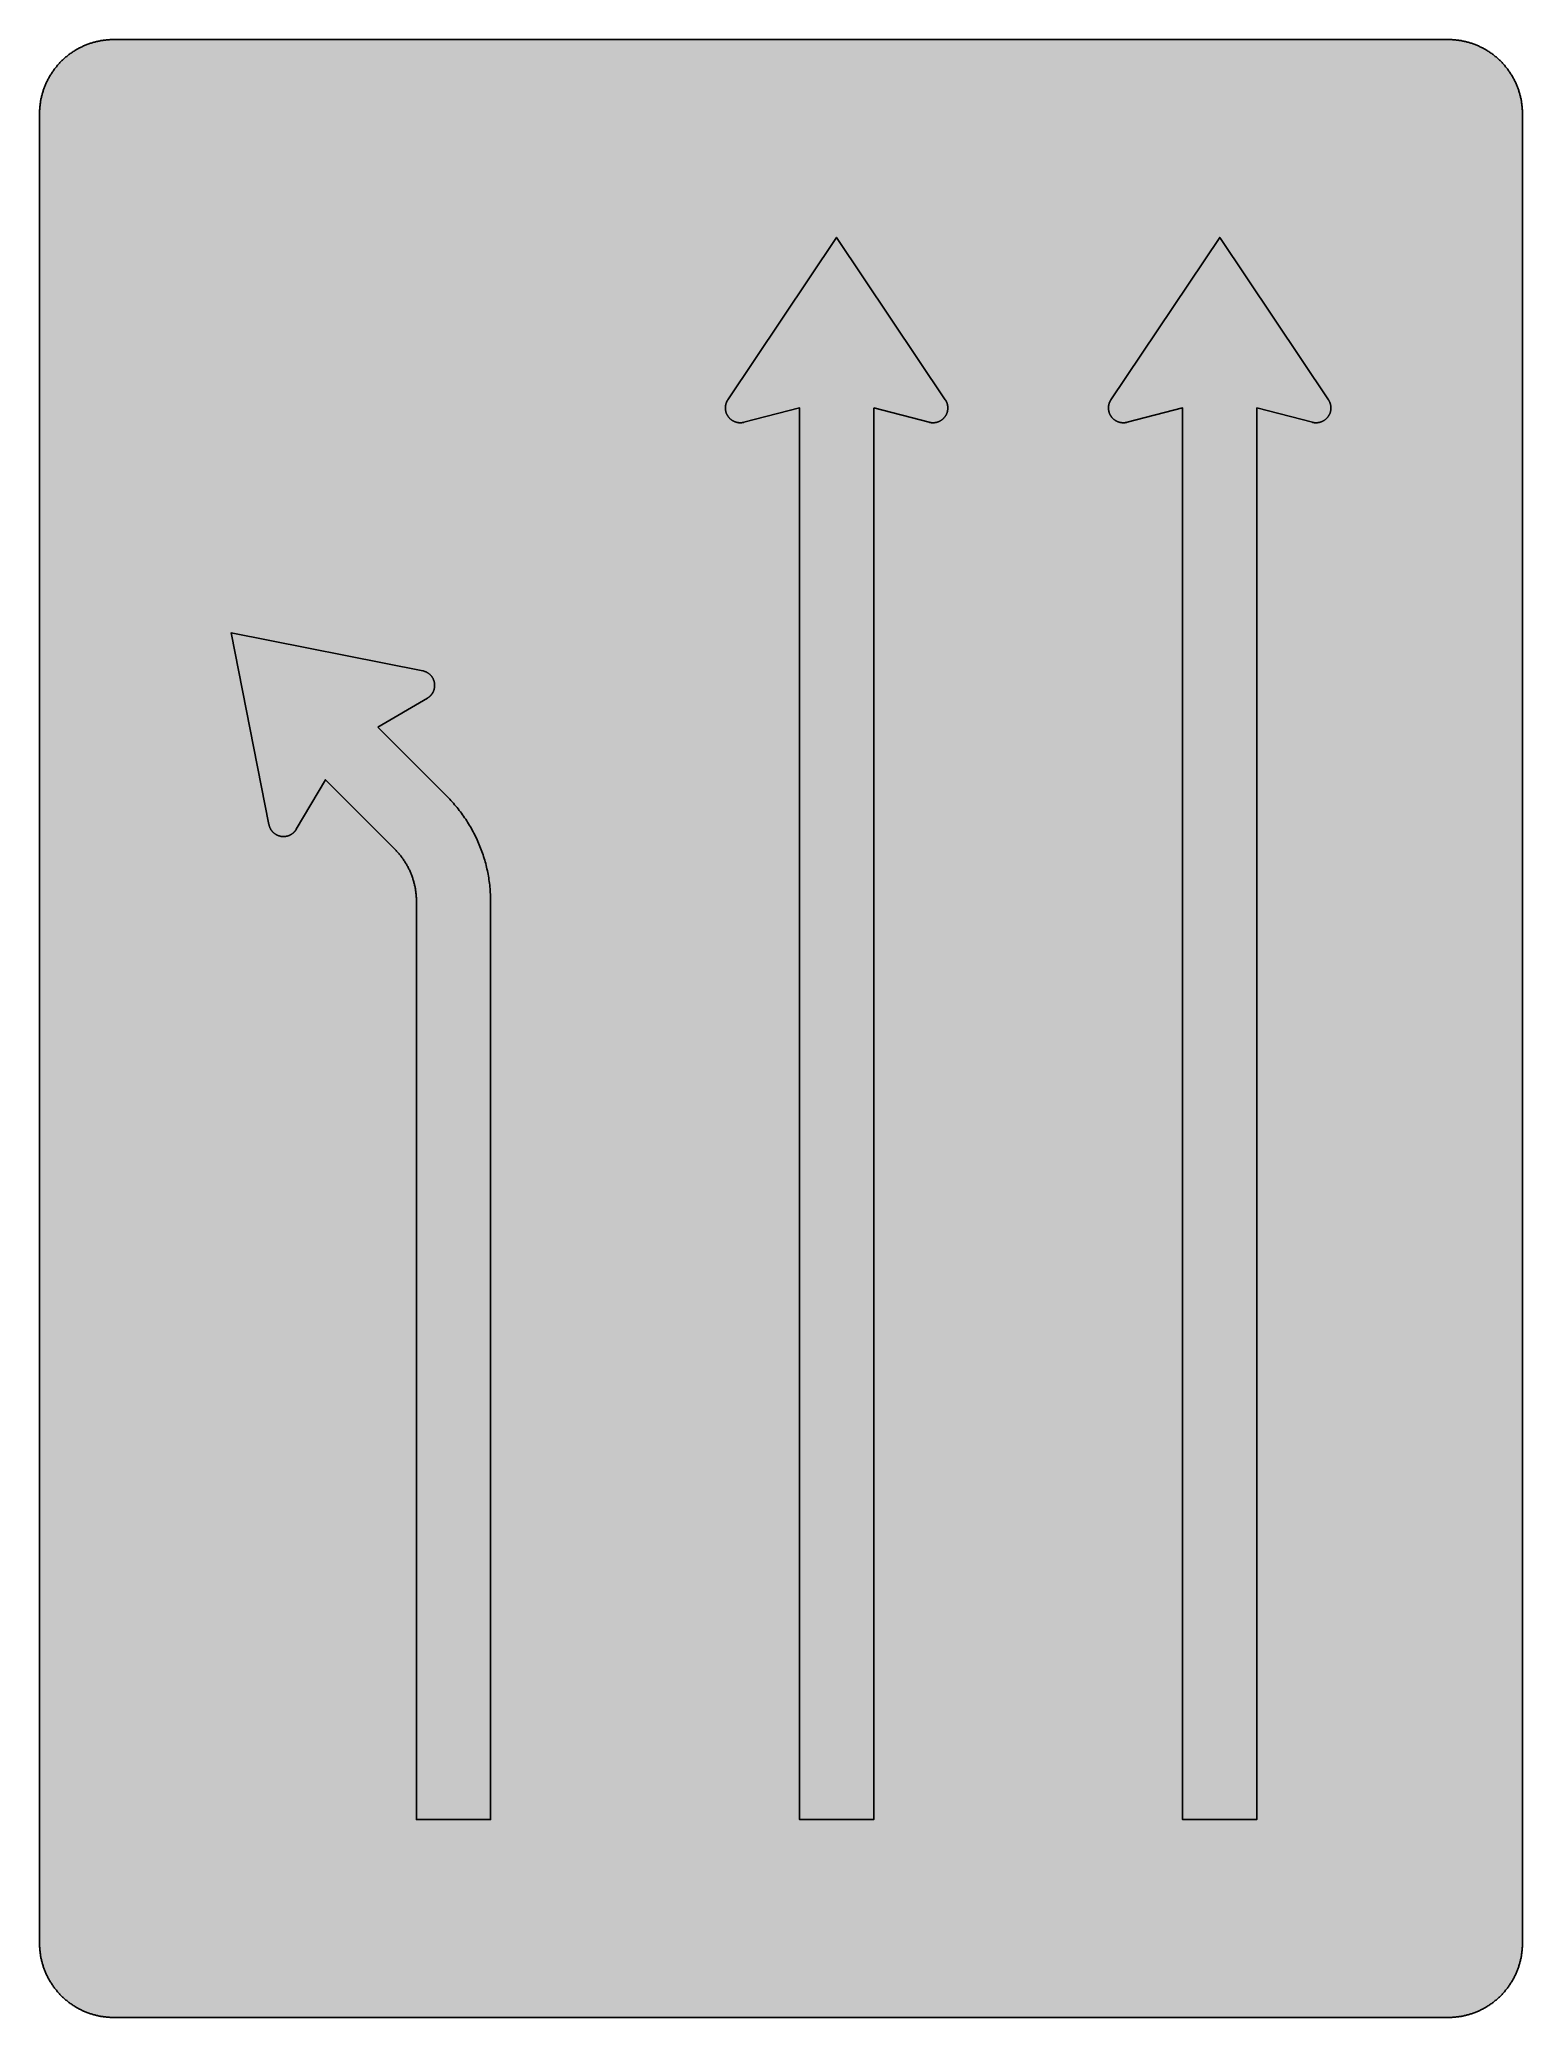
# Model space of a CAD drawing. Header units: millimetres. Extents: x 0 to 423, y 0 to 564.
import ezdxf

# ---------------------------------------------------------------- set-up
doc = ezdxf.new("R2010")
doc.units = ezdxf.units.MM

msp = doc.modelspace()

# ---------------------------------------------------------------- hatches: boundary and pattern name
for color, points in [(254, [(21.2189, 0.0537), (20.955, 0.0533), (20.6934, 0.0584), (20.4292, 0.066), (20.1676, 0.0787), (19.906, 0.094), (19.6469, 0.1118), (19.3853, 0.1321), (19.1262, 0.1549), (18.8671, 0.1829), (18.608, 0.2134), (18.349, 0.2464), (18.0924, 0.2845), (17.8359, 0.3251), (17.5793, 0.3683), (17.3253, 0.414), (17.0688, 0.4623), (16.8148, 0.5156), (16.5633, 0.5715), (16.3093, 0.6299), (16.0579, 0.6909), (15.809, 0.7544), (15.56, 0.823), (15.3111, 0.8941), (15.0622, 0.9677), (14.8158, 1.0439), (14.5694, 1.1227), (14.3256, 1.2065), (14.0818, 1.2903), (13.8379, 1.3792), (13.5966, 1.4707), (13.3579, 1.5672), (13.1191, 1.6637), (12.8803, 1.7628), (12.6441, 1.8669), (12.4079, 1.9736), (12.1742, 2.0803), (11.9405, 2.192), (11.7094, 2.3089), (11.4808, 2.4257), (11.2522, 2.5451), (11.0236, 2.6695), (10.7975, 2.794), (10.574, 2.9235), (10.3505, 3.0556), (10.1295, 3.1877), (9.9111, 3.3249), (9.6926, 3.4646), (9.4742, 3.6068), (9.2608, 3.7541), (9.0475, 3.9014), (8.8341, 4.0513), (8.6258, 4.2037), (8.4176, 4.3612), (8.2118, 4.5187), (8.0061, 4.6812), (7.8029, 4.8438), (7.6022, 5.0114), (7.4041, 5.1816), (7.206, 5.3518), (7.0129, 5.527), (6.8174, 5.7048), (6.6269, 5.8826), (6.4389, 6.0655), (6.2509, 6.2509), (6.0655, 6.4389), (5.8852, 6.6269), (5.7048, 6.8174), (5.527, 7.0104), (5.3518, 7.206), (5.1816, 7.4041), (5.0114, 7.6022), (4.8463, 7.8029), (4.6812, 8.0061), (4.5187, 8.2118), (4.3612, 8.4176), (4.2062, 8.6258), (4.0513, 8.8341), (3.9014, 9.0475), (3.7541, 9.2608), (3.6068, 9.4742), (3.4646, 9.6926), (3.3249, 9.9085), (3.1877, 10.1295), (3.0556, 10.3505), (2.9235, 10.574), (2.794, 10.7975), (2.6695, 11.0236), (2.5451, 11.2522), (2.4257, 11.4808), (2.3063, 11.7094), (2.192, 11.9405), (2.0803, 12.1742), (1.971, 12.4079), (1.8669, 12.6441), (1.7628, 12.8803), (1.6637, 13.1191), (1.5646, 13.3579), (1.4707, 13.5966), (1.3792, 13.8379), (1.2903, 14.0818), (1.2065, 14.3256), (1.1227, 14.5694), (1.0439, 14.8158), (0.9652, 15.0622), (0.8915, 15.3111), (0.823, 15.56), (0.7544, 15.809), (0.6883, 16.0604), (0.6274, 16.3119), (0.569, 16.5633), (0.5131, 16.8148), (0.4623, 17.0688), (0.4115, 17.3253), (0.3658, 17.5793), (0.3226, 17.8359), (0.2819, 18.0924), (0.2464, 18.3515), (0.2134, 18.608), (0.1829, 18.8671), (0.1549, 19.1262), (0.1295, 19.3878), (0.1092, 19.6469), (0.0914, 19.9085), (0.0762, 20.1701), (0.066, 20.4318), (0.0584, 20.6934), (0.0533, 20.955), (0.0508, 21.2192), (0.0522, 543.3314), (0.0533, 543.593), (0.0584, 543.8546), (0.066, 544.1188), (0.0762, 544.3804), (0.0914, 544.642), (0.1092, 544.9011), (0.1295, 545.1627), (0.1549, 545.4218), (0.1829, 545.6809), (0.2134, 545.94), (0.2464, 546.1991), (0.2819, 546.4556), (0.3226, 546.7121), (0.3658, 546.9687), (0.4115, 547.2227), (0.4623, 547.4792), (0.5131, 547.7332), (0.569, 547.9847), (0.6274, 548.2387), (0.6883, 548.4876), (0.7544, 548.7391), (0.823, 548.988), (0.8915, 549.2369), (0.9652, 549.4858), (1.0439, 549.7322), (1.1227, 549.9786), (1.2065, 550.2224), (1.2903, 550.4663), (1.3792, 550.7076), (1.4707, 550.9489), (1.5646, 551.1902), (1.6637, 551.4289), (1.7628, 551.6677), (1.8669, 551.9039), (1.971, 552.1401), (2.0803, 552.3738), (2.192, 552.6049), (2.3063, 552.8386), (2.4257, 553.0672), (2.5451, 553.2958), (2.6695, 553.5244), (2.794, 553.7505), (2.9235, 553.974), (3.0556, 554.1975), (3.1877, 554.4185), (3.3249, 554.6369), (3.4646, 554.8554), (3.6068, 555.0738), (3.7541, 555.2872), (3.9014, 555.5005), (4.0513, 555.7114), (4.2062, 555.9222), (4.3612, 556.1305), (4.5187, 556.3362), (4.6812, 556.5419), (4.8463, 556.7451), (5.0114, 556.9458), (5.1816, 557.1439), (5.3518, 557.342), (5.527, 557.5351), (5.7048, 557.7281), (5.8852, 557.9212), (6.0655, 558.1091), (6.2509, 558.2971), (6.4389, 558.4825), (6.6269, 558.6628), (6.8174, 558.8432), (7.0129, 559.021), (7.206, 559.1937), (7.4041, 559.3664), (7.6022, 559.5366), (7.8029, 559.7017), (8.0061, 559.8668), (8.2118, 560.0268), (8.4176, 560.1868), (8.6258, 560.3418), (8.8341, 560.4967), (9.0475, 560.6466), (9.2608, 560.7939), (9.4742, 560.9387), (9.6926, 561.0835), (9.9111, 561.2232), (10.1295, 561.3603), (10.3505, 561.4924), (10.574, 561.6245), (10.7975, 561.754), (11.0236, 561.8785), (11.2522, 562.0029), (11.4808, 562.1223), (11.7094, 562.2392), (11.9405, 562.356), (12.1742, 562.4678), (12.4079, 562.5744), (12.6441, 562.6811), (12.8803, 562.7853), (13.1191, 562.8843), (13.3579, 562.9834), (13.5966, 563.0774), (13.8379, 563.1688), (14.0818, 563.2577), (14.3256, 563.3415), (14.5694, 563.4253), (14.8158, 563.5041), (15.0622, 563.5803), (15.3111, 563.6539), (15.56, 563.7251), (15.809, 563.7936), (16.0579, 563.8571), (16.3093, 563.9206), (16.5633, 563.9791), (16.8148, 564.0349), (17.0688, 564.0857), (17.3253, 564.1365), (17.5793, 564.1823), (17.8359, 564.2254), (18.0924, 564.2635), (18.349, 564.3016), (18.608, 564.3347), (18.8671, 564.3651), (19.1262, 564.3931), (19.3853, 564.4185), (19.6469, 564.4388), (19.906, 564.4566), (20.1676, 564.4718), (20.4292, 564.482), (20.6934, 564.4896), (20.955, 564.4947), (21.2166, 564.4972), (402.2189, 564.4981), (402.4808, 564.4947), (402.7424, 564.4896), (403.0066, 564.482), (403.2682, 564.4718), (403.5298, 564.4566), (403.7889, 564.4388), (404.0505, 564.4185), (404.3096, 564.3931), (404.5687, 564.3651), (404.8277, 564.3347), (405.0868, 564.3016), (405.3434, 564.2635), (405.5999, 564.2254), (405.8564, 564.1823), (406.113, 564.1365), (406.367, 564.0857), (406.621, 564.0349), (406.875, 563.9791), (407.1264, 563.9206), (407.3779, 563.8571), (407.6268, 563.7936), (407.8783, 563.7251), (408.1272, 563.6539), (408.3736, 563.5803), (408.62, 563.5041), (408.8663, 563.4253), (409.1102, 563.3415), (409.354, 563.2577), (409.5979, 563.1688), (409.8392, 563.0774), (410.0805, 562.9834), (410.3192, 562.8843), (410.5554, 562.7853), (410.7942, 562.6811), (411.0279, 562.5744), (411.2616, 562.4678), (411.4952, 562.356), (411.7264, 562.2392), (411.9575, 562.1223), (412.1861, 562.0029), (412.4122, 561.8785), (412.6382, 561.754), (412.8643, 561.6245), (413.0853, 561.4924), (413.3063, 561.3603), (413.5272, 561.2232), (413.7457, 561.0835), (413.9616, 560.9387), (414.1775, 560.7939), (414.3908, 560.6466), (414.6017, 560.4967), (414.8125, 560.3418), (415.0208, 560.1868), (415.2265, 560.0268), (415.4297, 559.8668), (415.6329, 559.7017), (415.8336, 559.5366), (416.0342, 559.3664), (416.2298, 559.1937), (416.4254, 559.021), (416.6184, 558.8432), (416.8089, 558.6628), (416.9994, 558.4825), (417.1848, 558.2971), (417.3703, 558.1091), (417.5531, 557.9212), (417.7335, 557.7281), (417.9087, 557.5351), (418.084, 557.342), (418.2567, 557.1439), (418.4244, 556.9458), (418.592, 556.7451), (418.7546, 556.5419), (418.9171, 556.3362), (419.0746, 556.1305), (419.2321, 555.9222), (419.3845, 555.7114), (419.5369, 555.5005), (419.6842, 555.2872), (419.829, 555.0738), (419.9712, 554.8554), (420.1109, 554.6369), (420.2481, 554.4185), (420.3827, 554.1975), (420.5148, 553.974), (420.6418, 553.7505), (420.7688, 553.5244), (420.8907, 553.2958), (421.0126, 553.0672), (421.1295, 552.8386), (421.2438, 552.6049), (421.3555, 552.3738), (421.4647, 552.1401), (421.5689, 551.9039), (421.673, 551.6677), (421.7746, 551.4289), (421.8711, 551.1902), (421.9651, 550.9489), (422.0566, 550.7076), (422.1455, 550.4663), (422.2318, 550.2224), (422.3131, 549.9786), (422.3918, 549.7322), (422.4706, 549.4858), (422.5442, 549.2369), (422.6128, 548.988), (422.6814, 548.7391), (422.7449, 548.4876), (422.8084, 548.2387), (422.8668, 547.9847), (422.9227, 547.7332), (422.9735, 547.4792), (423.0243, 547.2227), (423.07, 546.9687), (423.1132, 546.7121), (423.1513, 546.4556), (423.1894, 546.1991), (423.2224, 545.94), (423.2529, 545.6809), (423.2808, 545.4218), (423.3037, 545.1627), (423.3266, 544.9011), (423.3443, 544.642), (423.357, 544.3804), (423.3697, 544.1188), (423.3774, 543.8546), (423.3824, 543.593), (423.385, 543.3314), (423.3855, 21.2203), (423.3824, 20.955), (423.3774, 20.6934), (423.3697, 20.4318), (423.357, 20.1701), (423.3443, 19.9085), (423.3266, 19.6469), (423.3037, 19.3878), (423.2808, 19.1262), (423.2529, 18.8671), (423.2224, 18.608), (423.1894, 18.3515), (423.1513, 18.0924), (423.1132, 17.8359), (423.07, 17.5793), (423.0243, 17.3253), (422.9735, 17.0688), (422.9227, 16.8148), (422.8668, 16.5633), (422.8084, 16.3119), (422.7449, 16.0604), (422.6814, 15.809), (422.6128, 15.56), (422.5442, 15.3111), (422.4706, 15.0622), (422.3918, 14.8158), (422.3131, 14.5694), (422.2318, 14.3256), (422.1455, 14.0818), (422.0566, 13.8379), (421.9651, 13.5966), (421.8711, 13.3579), (421.7746, 13.1191), (421.673, 12.8803), (421.5689, 12.6441), (421.4647, 12.4079), (421.3555, 12.1742), (421.2438, 11.9405), (421.1295, 11.7094), (421.0126, 11.4808), (420.8907, 11.2522), (420.7688, 11.0236), (420.6418, 10.7975), (420.5148, 10.574), (420.3827, 10.3505), (420.2481, 10.1295), (420.1109, 9.9085), (419.9712, 9.6926), (419.829, 9.4742), (419.6842, 9.2608), (419.5369, 9.0475), (419.3845, 8.8341), (419.2321, 8.6258), (419.0746, 8.4176), (418.9171, 8.2118), (418.7546, 8.0061), (418.592, 7.8029), (418.4244, 7.6022), (418.2567, 7.4041), (418.084, 7.206), (417.9087, 7.0104), (417.7335, 6.8174), (417.5531, 6.6269), (417.3703, 6.4389), (417.1848, 6.2509), (416.9994, 6.0655), (416.8089, 5.8826), (416.6184, 5.7048), (416.4254, 5.527), (416.2298, 5.3518), (416.0342, 5.1816), (415.8336, 5.0114), (415.6329, 4.8438), (415.4297, 4.6812), (415.2265, 4.5187), (415.0208, 4.3612), (414.8125, 4.2037), (414.6017, 4.0513), (414.3908, 3.9014), (414.1775, 3.7541), (413.9616, 3.6068), (413.7457, 3.4646), (413.5272, 3.3249), (413.3063, 3.1877), (413.0853, 3.0556), (412.8643, 2.9235), (412.6382, 2.794), (412.4122, 2.6695), (412.1861, 2.5451), (411.9575, 2.4257), (411.7264, 2.3089), (411.4952, 2.192), (411.2616, 2.0803), (411.0279, 1.9736), (410.7942, 1.8669), (410.5554, 1.7628), (410.3192, 1.6637), (410.0805, 1.5672), (409.8392, 1.4707), (409.5979, 1.3792), (409.354, 1.2903), (409.1102, 1.2065), (408.8663, 1.1227), (408.62, 1.0439), (408.3736, 0.9677), (408.1272, 0.8941), (407.8783, 0.823), (407.6268, 0.7544), (407.3779, 0.6909), (407.1264, 0.6299), (406.875, 0.5715), (406.621, 0.5156), (406.367, 0.4623), (406.113, 0.414), (405.8564, 0.3683), (405.5999, 0.3251), (405.3434, 0.2845), (405.0868, 0.2464), (404.8277, 0.2134), (404.5687, 0.1829), (404.3096, 0.1549), (404.0505, 0.1321), (403.7889, 0.1118), (403.5298, 0.094), (403.2682, 0.0787), (403.0066, 0.066), (402.7424, 0.0584), (402.4808, 0.0533), (402.2166, 0.0533)]), (59, [(238.1772, 459.3703), (254.0522, 455.2703), (254.066, 455.2645), (254.0838, 455.262), (254.0991, 455.2569), (254.1168, 455.2518), (254.1321, 455.2493), (254.1473, 455.2442), (254.1651, 455.2417), (254.1803, 455.2366), (254.1981, 455.234), (254.2134, 455.2315), (254.2311, 455.2264), (254.2464, 455.2239), (254.2642, 455.2213), (254.2794, 455.2163), (254.2946, 455.2137), (254.3124, 455.2112), (254.3277, 455.2086), (254.3454, 455.2036), (254.3607, 455.201), (254.3785, 455.1985), (254.3937, 455.1959), (254.4115, 455.1934), (254.4267, 455.1909), (254.4445, 455.1883), (254.4597, 455.1858), (254.4775, 455.1832), (254.4928, 455.1807), (254.5105, 455.1782), (254.5258, 455.1756), (254.5436, 455.1731), (254.5588, 455.1705), (254.5766, 455.168), (254.5918, 455.168), (254.6096, 455.1655), (254.6248, 455.1629), (254.6426, 455.1604), (254.6579, 455.1604), (254.6756, 455.1578), (254.6934, 455.1553), (254.7087, 455.1553), (254.7264, 455.1528), (254.7417, 455.1502), (254.7595, 455.1502), (254.7747, 455.1477), (254.7925, 455.1477), (254.8077, 455.1451), (254.8255, 455.1451), (254.8433, 455.1451), (254.8585, 455.1426), (254.8763, 455.1426), (254.8915, 455.1401), (254.9093, 455.1401), (254.9246, 455.1401), (254.9423, 455.1401), (254.9601, 455.1375), (254.9754, 455.1375), (254.9931, 455.1375), (255.0084, 455.1375), (255.0262, 455.1375), (255.0414, 455.135), (255.0592, 455.135), (255.077, 455.135), (255.0922, 455.135), (255.11, 455.135), (255.2192, 455.1375), (255.3284, 455.1401), (255.4351, 455.1477), (255.5418, 455.1578), (255.6485, 455.1705), (255.7551, 455.1832), (255.8593, 455.201), (255.9634, 455.2213), (256.065, 455.2442), (256.1666, 455.2696), (256.2682, 455.295), (256.3673, 455.3255), (256.4663, 455.3585), (256.5654, 455.3915), (256.6619, 455.4296), (256.7584, 455.4677), (256.8524, 455.5084), (256.9439, 455.5541), (257.0378, 455.5998), (257.1267, 455.6455), (257.2156, 455.6963), (257.3045, 455.7497), (257.3909, 455.803), (257.4773, 455.8589), (257.5611, 455.9173), (257.6424, 455.9757), (257.7236, 456.0392), (257.8024, 456.1027), (257.8811, 456.1688), (257.9548, 456.2348), (258.031, 456.3034), (258.1021, 456.3745), (258.1732, 456.4482), (258.2418, 456.5218), (258.3104, 456.598), (258.3764, 456.6768), (258.4399, 456.7555), (258.5009, 456.8368), (258.5618, 456.9181), (258.6203, 457.0019), (258.6761, 457.0882), (258.7295, 457.1746), (258.7828, 457.261), (258.8311, 457.3499), (258.8793, 457.4413), (258.9251, 457.5327), (258.9682, 457.6267), (259.0089, 457.7207), (259.0495, 457.8172), (259.0851, 457.9137), (259.1206, 458.0103), (259.1511, 458.1093), (259.1816, 458.2109), (259.2095, 458.31), (259.2349, 458.4116), (259.2578, 458.5157), (259.2756, 458.6199), (259.2934, 458.724), (259.3086, 458.8307), (259.3213, 458.9374), (259.3315, 459.044), (259.3365, 459.1507), (259.3416, 459.2599), (259.3416, 459.3692), (259.3416, 459.4073), (259.3416, 459.4479), (259.3416, 459.486), (259.3391, 459.5266), (259.3391, 459.5647), (259.3365, 459.6054), (259.334, 459.6435), (259.3315, 459.6816), (259.3289, 459.7222), (259.3238, 459.7603), (259.3213, 459.7984), (259.3162, 459.8391), (259.3111, 459.8772), (259.3061, 459.9153), (259.301, 459.9534), (259.2959, 459.9915), (259.2908, 460.0321), (259.2832, 460.0702), (259.2781, 460.1083), (259.2705, 460.1464), (259.2629, 460.1845), (259.2553, 460.2226), (259.2476, 460.2607), (259.24, 460.2988), (259.2299, 460.3369), (259.2222, 460.375), (259.2121, 460.4131), (259.2019, 460.4512), (259.1918, 460.4868), (259.1816, 460.5249), (259.1714, 460.563), (259.1613, 460.5985), (259.1486, 460.6366), (259.1359, 460.6747), (259.1257, 460.7103), (259.113, 460.7484), (259.1003, 460.7839), (259.0876, 460.822), (259.0724, 460.8576), (259.0597, 460.8932), (259.0444, 460.9313), (259.0292, 460.9668), (259.0165, 461.0024), (259.0013, 461.0379), (258.986, 461.0735), (258.9682, 461.1091), (258.953, 461.1446), (258.9352, 461.1802), (258.92, 461.2157), (258.9022, 461.2513), (258.8844, 461.2843), (258.8666, 461.3199), (258.8489, 461.3554), (258.8311, 461.3885), (258.8108, 461.424), (258.793, 461.457), (258.7727, 461.4901), (258.7523, 461.5256), (258.732, 461.5586), (258.7117, 461.5917), (258.6914, 461.6247), (258.6711, 461.6577), (258.6482, 461.6907), (258.6279, 461.7237), (227.5939, 508.0536), (196.5607, 461.7251), (196.5376, 461.6907), (196.5173, 461.6577), (196.4944, 461.6247), (196.4741, 461.5917), (196.4538, 461.5586), (196.4334, 461.5256), (196.4131, 461.4901), (196.3953, 461.457), (196.375, 461.424), (196.3572, 461.3885), (196.3369, 461.3554), (196.3191, 461.3199), (196.3014, 461.2843), (196.2836, 461.2513), (196.2683, 461.2157), (196.2506, 461.1802), (196.2328, 461.1446), (196.2175, 461.1091), (196.2023, 461.0735), (196.1871, 461.0379), (196.1718, 461.0024), (196.1566, 460.9668), (196.1413, 460.9313), (196.1261, 460.8932), (196.1134, 460.8576), (196.1007, 460.822), (196.0855, 460.7839), (196.0728, 460.7484), (196.0601, 460.7103), (196.0499, 460.6747), (196.0372, 460.6366), (196.0245, 460.5985), (196.0143, 460.563), (196.0042, 460.5249), (195.994, 460.4868), (195.9839, 460.4512), (195.9737, 460.4131), (195.9635, 460.375), (195.9559, 460.3369), (195.9458, 460.2988), (195.9381, 460.2607), (195.9305, 460.2226), (195.9229, 460.1845), (195.9153, 460.1464), (195.9077, 460.1083), (195.9, 460.0702), (195.895, 460.0321), (195.8899, 459.9915), (195.8823, 459.9534), (195.8772, 459.9153), (195.8721, 459.8772), (195.8696, 459.8391), (195.8645, 459.7984), (195.8619, 459.7603), (195.8569, 459.7222), (195.8543, 459.6816), (195.8518, 459.6435), (195.8492, 459.6054), (195.8467, 459.5647), (195.8467, 459.5266), (195.8442, 459.486), (195.8442, 459.4479), (195.8416, 459.4073), (195.8416, 459.3692), (195.8442, 459.2599), (195.8492, 459.1507), (195.8543, 459.044), (195.8645, 458.9374), (195.8772, 458.8307), (195.8924, 458.724), (195.9077, 458.6199), (195.928, 458.5157), (195.9508, 458.4116), (195.9762, 458.31), (196.0042, 458.2109), (196.0321, 458.1093), (196.0651, 458.0103), (196.1007, 457.9137), (196.1363, 457.8172), (196.1744, 457.7207), (196.2175, 457.6267), (196.2607, 457.5327), (196.3064, 457.4413), (196.3547, 457.3499), (196.403, 457.261), (196.4563, 457.1746), (196.5096, 457.0882), (196.5655, 457.0019), (196.6239, 456.9181), (196.6849, 456.8368), (196.7459, 456.7555), (196.8094, 456.6768), (196.8754, 456.598), (196.9414, 456.5218), (197.0126, 456.4482), (197.0837, 456.3745), (197.1548, 456.3034), (197.231, 456.2348), (197.3047, 456.1688), (197.3834, 456.1027), (197.4621, 456.0392), (197.5434, 455.9757), (197.6247, 455.9173), (197.7085, 455.8589), (197.7949, 455.803), (197.8812, 455.7497), (197.9701, 455.6963), (198.059, 455.6455), (198.1479, 455.5998), (198.2419, 455.5541), (198.3334, 455.5084), (198.4273, 455.4677), (198.5239, 455.4296), (198.6204, 455.3915), (198.7194, 455.3585), (198.8185, 455.3255), (198.9176, 455.295), (199.0192, 455.2696), (199.1208, 455.2442), (199.2224, 455.2213), (199.3265, 455.201), (199.4306, 455.1832), (199.5373, 455.1705), (199.644, 455.1578), (199.7507, 455.1477), (199.8574, 455.1401), (199.9666, 455.1375), (200.0758, 455.135), (200.0936, 455.135), (200.1088, 455.135), (200.1266, 455.135), (200.1444, 455.135), (200.1596, 455.1375), (200.1774, 455.1375), (200.1926, 455.1375), (200.2104, 455.1375), (200.2282, 455.1375), (200.2434, 455.1401), (200.2612, 455.1401), (200.2765, 455.1401), (200.2942, 455.1401), (200.3095, 455.1426), (200.3273, 455.1426), (200.345, 455.1451), (200.3603, 455.1451), (200.3781, 455.1451), (200.3933, 455.1477), (200.4111, 455.1477), (200.4263, 455.1502), (200.4441, 455.1502), (200.4619, 455.1528), (200.4771, 455.1553), (200.4949, 455.1553), (200.5101, 455.1578), (200.5279, 455.1604), (200.5432, 455.1604), (200.5609, 455.1629), (200.5762, 455.1655), (200.594, 455.168), (200.6092, 455.168), (200.627, 455.1705), (200.6448, 455.1731), (200.66, 455.1756), (200.6778, 455.1782), (200.693, 455.1807), (200.7108, 455.1832), (200.726, 455.1858), (200.7438, 455.1883), (200.7591, 455.1909), (200.7743, 455.1934), (200.7921, 455.1959), (200.8073, 455.1985), (200.8251, 455.201), (200.8403, 455.2036), (200.8581, 455.2086), (200.8734, 455.2112), (200.8911, 455.2137), (200.9064, 455.2163), (200.9242, 455.2213), (200.9394, 455.2239), (200.9546, 455.2264), (200.9724, 455.2315), (200.9877, 455.234), (201.0054, 455.2366), (201.0207, 455.2417), (201.0359, 455.2442), (201.0537, 455.2493), (201.0689, 455.2518), (201.0867, 455.2569), (201.102, 455.262), (201.1172, 455.2645), (201.135, 455.2696), (217.0105, 459.3703), (217.0105, 56.4981), (238.1772, 56.4981)]), (59, [(347.5383, 459.3703), (363.4133, 455.2703), (363.4283, 455.2645), (363.4435, 455.262), (363.4613, 455.2569), (363.4765, 455.2518), (363.4943, 455.2493), (363.5096, 455.2442), (363.5248, 455.2417), (363.5426, 455.2366), (363.5578, 455.234), (363.5756, 455.2315), (363.5908, 455.2264), (363.6086, 455.2239), (363.6239, 455.2213), (363.6416, 455.2163), (363.6569, 455.2137), (363.6721, 455.2112), (363.6899, 455.2086), (363.7051, 455.2036), (363.7229, 455.201), (363.7382, 455.1985), (363.7559, 455.1959), (363.7712, 455.1934), (363.789, 455.1909), (363.8042, 455.1883), (363.822, 455.1858), (363.8372, 455.1832), (363.855, 455.1807), (363.8702, 455.1782), (363.888, 455.1756), (363.9033, 455.1731), (363.921, 455.1705), (363.9363, 455.168), (363.9541, 455.168), (363.9693, 455.1655), (363.9871, 455.1629), (364.0023, 455.1604), (364.0201, 455.1604), (364.0379, 455.1578), (364.0531, 455.1553), (364.0709, 455.1553), (364.0861, 455.1528), (364.1039, 455.1502), (364.1192, 455.1502), (364.1369, 455.1477), (364.1522, 455.1477), (364.17, 455.1451), (364.1877, 455.1451), (364.203, 455.1451), (364.2208, 455.1426), (364.236, 455.1426), (364.2538, 455.1401), (364.269, 455.1401), (364.2868, 455.1401), (364.302, 455.1401), (364.3198, 455.1375), (364.3376, 455.1375), (364.3528, 455.1375), (364.3706, 455.1375), (364.3859, 455.1375), (364.4036, 455.135), (364.4214, 455.135), (364.4367, 455.135), (364.4544, 455.135), (364.4697, 455.135), (364.5789, 455.1375), (364.6881, 455.1401), (364.7973, 455.1477), (364.904, 455.1578), (365.0107, 455.1705), (365.1148, 455.1832), (365.219, 455.201), (365.3231, 455.2213), (365.4273, 455.2442), (365.5289, 455.2696), (365.6305, 455.295), (365.7295, 455.3255), (365.8286, 455.3585), (365.9251, 455.3915), (366.0216, 455.4296), (366.1181, 455.4677), (366.2121, 455.5084), (366.3061, 455.5541), (366.3975, 455.5998), (366.489, 455.6455), (366.5779, 455.6963), (366.6668, 455.7497), (366.7531, 455.803), (366.837, 455.8589), (366.9208, 455.9173), (367.0046, 455.9757), (367.0833, 456.0392), (367.1646, 456.1027), (367.2408, 456.1688), (367.317, 456.2348), (367.3907, 456.3034), (367.4643, 456.3745), (367.5355, 456.4482), (367.604, 456.5218), (367.6726, 456.598), (367.7361, 456.6768), (367.8022, 456.7555), (367.8631, 456.8368), (367.9241, 456.9181), (367.98, 457.0019), (368.0358, 457.0882), (368.0917, 457.1746), (368.1425, 457.261), (368.1933, 457.3499), (368.2416, 457.4413), (368.2873, 457.5327), (368.3305, 457.6267), (368.3711, 457.7207), (368.4092, 457.8172), (368.4473, 457.9137), (368.4803, 458.0103), (368.5134, 458.1093), (368.5438, 458.2109), (368.5692, 458.31), (368.5946, 458.4116), (368.6175, 458.5157), (368.6378, 458.6199), (368.6556, 458.724), (368.6708, 458.8307), (368.681, 458.9374), (368.6912, 459.044), (368.6988, 459.1507), (368.7013, 459.2599), (368.7039, 459.3692), (368.7039, 459.4073), (368.7039, 459.4479), (368.7013, 459.486), (368.7013, 459.5266), (368.6988, 459.5647), (368.6962, 459.6054), (368.6937, 459.6435), (368.6912, 459.6816), (368.6886, 459.7222), (368.6861, 459.7603), (368.681, 459.7984), (368.6785, 459.8391), (368.6734, 459.8772), (368.6683, 459.9153), (368.6632, 459.9534), (368.6581, 459.9915), (368.6505, 460.0321), (368.6454, 460.0702), (368.6378, 460.1083), (368.6327, 460.1464), (368.6251, 460.1845), (368.6175, 460.2226), (368.6099, 460.2607), (368.5997, 460.2988), (368.5921, 460.3369), (368.5819, 460.375), (368.5743, 460.4131), (368.5642, 460.4512), (368.554, 460.4868), (368.5438, 460.5249), (368.5337, 460.563), (368.521, 460.5985), (368.5108, 460.6366), (368.4981, 460.6747), (368.4854, 460.7103), (368.4727, 460.7484), (368.46, 460.7839), (368.4473, 460.822), (368.4346, 460.8576), (368.4194, 460.8932), (368.4067, 460.9313), (368.3914, 460.9668), (368.3762, 461.0024), (368.361, 461.0379), (368.3457, 461.0735), (368.3305, 461.1091), (368.3127, 461.1446), (368.2975, 461.1802), (368.2797, 461.2157), (368.2644, 461.2513), (368.2467, 461.2843), (368.2289, 461.3199), (368.2111, 461.3554), (368.1908, 461.3885), (368.173, 461.424), (368.1527, 461.457), (368.1349, 461.4901), (368.1146, 461.5256), (368.0943, 461.5586), (368.0739, 461.5917), (368.0536, 461.6247), (368.0308, 461.6577), (368.0104, 461.6907), (367.9876, 461.7237), (336.955, 508.0536), (305.9218, 461.7251), (305.8998, 461.6907), (305.877, 461.6577), (305.8566, 461.6247), (305.8363, 461.5917), (305.816, 461.5586), (305.7957, 461.5256), (305.7754, 461.4901), (305.755, 461.457), (305.7373, 461.424), (305.7169, 461.3885), (305.6992, 461.3554), (305.6814, 461.3199), (305.6636, 461.2843), (305.6458, 461.2513), (305.628, 461.2157), (305.6103, 461.1802), (305.595, 461.1446), (305.5798, 461.1091), (305.562, 461.0735), (305.5468, 461.0379), (305.5315, 461.0024), (305.5163, 460.9668), (305.5036, 460.9313), (305.4883, 460.8932), (305.4756, 460.8576), (305.4604, 460.822), (305.4477, 460.7839), (305.435, 460.7484), (305.4223, 460.7103), (305.4096, 460.6747), (305.3994, 460.6366), (305.3867, 460.5985), (305.3766, 460.563), (305.3639, 460.5249), (305.3537, 460.4868), (305.3436, 460.4512), (305.3334, 460.4131), (305.3258, 460.375), (305.3156, 460.3369), (305.308, 460.2988), (305.2978, 460.2607), (305.2902, 460.2226), (305.2826, 460.1845), (305.275, 460.1464), (305.2699, 460.1083), (305.2623, 460.0702), (305.2547, 460.0321), (305.2496, 459.9915), (305.2445, 459.9534), (305.2394, 459.9153), (305.2343, 459.8772), (305.2293, 459.8391), (305.2267, 459.7984), (305.2216, 459.7603), (305.2191, 459.7222), (305.2166, 459.6816), (305.2115, 459.6435), (305.2115, 459.6054), (305.2089, 459.5647), (305.2064, 459.5266), (305.2064, 459.486), (305.2039, 459.4479), (305.2039, 459.4073), (305.2039, 459.3692), (305.2039, 459.2599), (305.2089, 459.1507), (305.2166, 459.044), (305.2267, 458.9374), (305.2369, 458.8307), (305.2521, 458.724), (305.2699, 458.6199), (305.2902, 458.5157), (305.3131, 458.4116), (305.3359, 458.31), (305.3639, 458.2109), (305.3944, 458.1093), (305.4274, 458.0103), (305.4604, 457.9137), (305.4985, 457.8172), (305.5366, 457.7207), (305.5772, 457.6267), (305.6204, 457.5327), (305.6661, 457.4413), (305.7144, 457.3499), (305.7652, 457.261), (305.816, 457.1746), (305.8719, 457.0882), (305.9278, 457.0019), (305.9862, 456.9181), (306.0446, 456.8368), (306.1081, 456.7555), (306.1716, 456.6768), (306.2351, 456.598), (306.3037, 456.5218), (306.3723, 456.4482), (306.4434, 456.3745), (306.517, 456.3034), (306.5907, 456.2348), (306.6669, 456.1688), (306.7456, 456.1027), (306.8244, 456.0392), (306.9057, 455.9757), (306.9869, 455.9173), (307.0708, 455.8589), (307.1546, 455.803), (307.2435, 455.7497), (307.3298, 455.6963), (307.4187, 455.6455), (307.5102, 455.5998), (307.6016, 455.5541), (307.6956, 455.5084), (307.7896, 455.4677), (307.8861, 455.4296), (307.9826, 455.3915), (308.0791, 455.3585), (308.1782, 455.3255), (308.2773, 455.295), (308.3789, 455.2696), (308.4805, 455.2442), (308.5846, 455.2213), (308.6887, 455.201), (308.7929, 455.1832), (308.897, 455.1705), (309.0037, 455.1578), (309.1104, 455.1477), (309.2196, 455.1401), (309.3288, 455.1375), (309.438, 455.135), (309.4533, 455.135), (309.4711, 455.135), (309.4863, 455.135), (309.5041, 455.135), (309.5219, 455.1375), (309.5371, 455.1375), (309.5549, 455.1375), (309.5701, 455.1375), (309.5879, 455.1375), (309.6057, 455.1401), (309.6209, 455.1401), (309.6387, 455.1401), (309.6539, 455.1401), (309.6717, 455.1426), (309.6895, 455.1426), (309.7047, 455.1451), (309.7225, 455.1451), (309.7378, 455.1451), (309.7555, 455.1477), (309.7708, 455.1477), (309.7886, 455.1502), (309.8063, 455.1502), (309.8216, 455.1528), (309.8394, 455.1553), (309.8546, 455.1553), (309.8724, 455.1578), (309.8876, 455.1604), (309.9054, 455.1604), (309.9206, 455.1629), (309.9384, 455.1655), (309.9562, 455.168), (309.9714, 455.168), (309.9892, 455.1705), (310.0045, 455.1731), (310.0222, 455.1756), (310.0375, 455.1782), (310.0553, 455.1807), (310.0705, 455.1832), (310.0883, 455.1858), (310.1035, 455.1883), (310.1213, 455.1909), (310.1365, 455.1934), (310.1543, 455.1959), (310.1696, 455.1985), (310.1848, 455.201), (310.2026, 455.2036), (310.2178, 455.2086), (310.2356, 455.2112), (310.2508, 455.2137), (310.2686, 455.2163), (310.2839, 455.2213), (310.3016, 455.2239), (310.3169, 455.2264), (310.3321, 455.2315), (310.3499, 455.234), (310.3651, 455.2366), (310.3829, 455.2417), (310.3982, 455.2442), (310.4134, 455.2493), (310.4312, 455.2518), (310.4464, 455.2569), (310.4642, 455.262), (310.4794, 455.2645), (310.4947, 455.2696), (326.3717, 459.3703), (326.3717, 56.4981), (347.5383, 56.4981)]), (59, [(96.6417, 368.2238), (110.7652, 376.5501), (110.8253, 376.5855), (110.8837, 376.621), (110.9421, 376.6591), (111.0005, 376.6998), (111.0564, 376.7379), (111.1148, 376.7785), (111.1682, 376.8192), (111.2241, 376.8623), (111.2774, 376.9055), (111.3307, 376.9487), (111.3841, 376.9944), (111.4349, 377.0401), (111.4857, 377.0859), (111.5365, 377.1316), (111.5847, 377.1798), (111.6355, 377.2281), (111.6813, 377.2789), (111.7295, 377.3272), (111.7752, 377.378), (111.8184, 377.4288), (111.8641, 377.4821), (111.9073, 377.5354), (111.9505, 377.5888), (111.9911, 377.6421), (112.0318, 377.6955), (112.0699, 377.7513), (112.1105, 377.8072), (112.1486, 377.8631), (112.1842, 377.9215), (112.2197, 377.9774), (112.2553, 378.0358), (112.2909, 378.0942), (112.3239, 378.1552), (112.3569, 378.2136), (112.3874, 378.2746), (112.4179, 378.3355), (112.4458, 378.3965), (112.4763, 378.46), (112.5017, 378.521), (112.5296, 378.5845), (112.555, 378.648), (112.5779, 378.7115), (112.6033, 378.775), (112.6236, 378.8385), (112.6465, 378.9045), (112.6668, 378.968), (112.6846, 379.034), (112.7049, 379.1001), (112.7201, 379.1661), (112.7379, 379.2322), (112.7531, 379.3007), (112.7658, 379.3668), (112.7785, 379.4354), (112.7912, 379.5039), (112.8014, 379.57), (112.8116, 379.6386), (112.8192, 379.7071), (112.8268, 379.7783), (112.8344, 379.8468), (112.8395, 379.9154), (112.842, 379.984), (112.8446, 380.0551), (112.8471, 380.1262), (112.8471, 380.1948), (112.8471, 380.2888), (112.8446, 380.3828), (112.8395, 380.4768), (112.8319, 380.5707), (112.8217, 380.6622), (112.8116, 380.7562), (112.7963, 380.8476), (112.7836, 380.939), (112.7658, 381.0279), (112.7455, 381.1168), (112.7252, 381.2083), (112.7023, 381.2946), (112.6769, 381.3835), (112.6515, 381.4699), (112.6236, 381.5563), (112.5931, 381.6426), (112.5626, 381.7264), (112.5271, 381.8103), (112.4915, 381.8941), (112.456, 381.9754), (112.4179, 382.0566), (112.3772, 382.1379), (112.334, 382.2167), (112.2909, 382.2954), (112.2451, 382.3716), (112.1994, 382.4478), (112.1486, 382.524), (112.1004, 382.5977), (112.0496, 382.6713), (111.9962, 382.7424), (111.9403, 382.8136), (111.8845, 382.8821), (111.826, 382.9507), (111.7676, 383.0193), (111.7067, 383.0853), (111.6457, 383.1488), (111.5822, 383.2123), (111.5187, 383.2758), (111.4527, 383.3368), (111.3866, 383.3952), (111.318, 383.4536), (111.2469, 383.5095), (111.1758, 383.5654), (111.1047, 383.6187), (111.031, 383.6721), (110.9574, 383.7229), (110.8812, 383.7711), (110.805, 383.8194), (110.7262, 383.8651), (110.6475, 383.9083), (110.5662, 383.9515), (110.4849, 383.9921), (110.4036, 384.0328), (110.3198, 384.0709), (110.236, 384.1064), (110.1496, 384.1394), (110.0633, 384.1725), (109.9769, 384.2029), (109.888, 384.2334), (109.7991, 384.2588), (109.7102, 384.2842), (109.6188, 384.3071), (109.5273, 384.3299), (109.4334, 384.3477), (54.7328, 395.1647), (65.5479, 340.462), (65.565, 340.3676), (65.5879, 340.2762), (65.6107, 340.1847), (65.6361, 340.0958), (65.6615, 340.0069), (65.692, 339.918), (65.7225, 339.8317), (65.7555, 339.7453), (65.7885, 339.659), (65.8241, 339.5751), (65.8622, 339.4913), (65.9028, 339.41), (65.9435, 339.3288), (65.9867, 339.2475), (66.0298, 339.1687), (66.0756, 339.09), (66.1238, 339.0138), (66.1721, 338.9376), (66.2229, 338.8639), (66.2762, 338.7903), (66.3296, 338.7192), (66.3854, 338.648), (66.4413, 338.5769), (66.4997, 338.5083), (66.5582, 338.4423), (66.6191, 338.3763), (66.6826, 338.3128), (66.7461, 338.2493), (66.8096, 338.1883), (66.8757, 338.1273), (66.9442, 338.0689), (67.0128, 338.0105), (67.0814, 337.9546), (67.1525, 337.8987), (67.2236, 337.8479), (67.2973, 337.7946), (67.371, 337.7463), (67.4472, 337.6955), (67.5234, 337.6498), (67.5996, 337.6041), (67.6783, 337.5609), (67.757, 337.5177), (67.8383, 337.4771), (67.9196, 337.439), (68.0009, 337.4034), (68.0847, 337.3679), (68.1685, 337.3323), (68.2523, 337.3018), (68.3387, 337.2714), (68.4251, 337.2434), (68.5114, 337.218), (68.6003, 337.1926), (68.6867, 337.1698), (68.7781, 337.1494), (68.867, 337.1291), (68.9559, 337.1113), (69.0474, 337.0986), (69.1388, 337.0834), (69.2328, 337.0732), (69.3242, 337.0631), (69.4182, 337.0555), (69.5122, 337.0504), (69.6062, 337.0478), (69.7001, 337.0478), (69.7713, 337.0478), (69.8398, 337.0504), (69.911, 337.0529), (69.9795, 337.0555), (70.0481, 337.0605), (70.1167, 337.0682), (70.1878, 337.0758), (70.2564, 337.0834), (70.325, 337.0936), (70.391, 337.1037), (70.4596, 337.1164), (70.5282, 337.1291), (70.5942, 337.1418), (70.6628, 337.1571), (70.7288, 337.1748), (70.7949, 337.1901), (70.8609, 337.2104), (70.927, 337.2282), (70.9905, 337.2485), (71.0565, 337.2714), (71.12, 337.2917), (71.1835, 337.3171), (71.247, 337.3399), (71.3105, 337.3653), (71.374, 337.3933), (71.4375, 337.4187), (71.4985, 337.4492), (71.5594, 337.4771), (71.6204, 337.5076), (71.6813, 337.5381), (71.7398, 337.5711), (71.8007, 337.6041), (71.8591, 337.6397), (71.9176, 337.6752), (71.9734, 337.7108), (72.0319, 337.7463), (72.0877, 337.7844), (72.1436, 337.8251), (72.1995, 337.8632), (72.2528, 337.9038), (72.3062, 337.9445), (72.3595, 337.9876), (72.4129, 338.0308), (72.4662, 338.0765), (72.517, 338.1197), (72.5678, 338.1654), (72.6161, 338.2137), (72.6669, 338.2594), (72.7151, 338.3102), (72.7634, 338.3585), (72.8091, 338.4093), (72.8548, 338.4601), (72.9005, 338.5109), (72.9463, 338.5642), (72.9894, 338.6176), (73.0326, 338.6709), (73.0758, 338.7268), (73.1164, 338.7801), (73.1571, 338.8385), (73.1952, 338.8944), (73.2358, 338.9528), (73.2739, 339.0113), (73.3095, 339.0697), (73.345, 339.1306), (81.6737, 353.2558), (101.4511, 333.4794), (101.6356, 333.2912), (101.8159, 333.1032), (101.9962, 332.9102), (102.174, 332.7171), (102.3468, 332.5216), (102.5195, 332.326), (102.6897, 332.1279), (102.8548, 331.9247), (103.0199, 331.724), (103.1799, 331.5183), (103.3399, 331.3125), (103.4948, 331.1042), (103.6498, 330.8934), (103.7996, 330.6826), (103.947, 330.4692), (104.0917, 330.2559), (104.234, 330.0374), (104.3737, 329.819), (104.5108, 329.6006), (104.6455, 329.3796), (104.7775, 329.1561), (104.9071, 328.9325), (105.0315, 328.7065), (105.156, 328.4779), (105.2754, 328.2493), (105.3922, 328.0207), (105.5065, 327.7895), (105.6183, 327.5559), (105.7275, 327.3222), (105.8342, 327.086), (105.9383, 326.8497), (106.0374, 326.611), (106.1339, 326.3722), (106.2279, 326.1335), (106.3193, 325.8922), (106.4082, 325.6483), (106.4946, 325.4045), (106.5784, 325.1606), (106.6571, 324.9143), (106.7333, 324.6679), (106.807, 324.419), (106.8781, 324.17), (106.9442, 323.9211), (107.0102, 323.6697), (107.0712, 323.4182), (107.1296, 323.1667), (107.1855, 322.9153), (107.2388, 322.6613), (107.2871, 322.4047), (107.3328, 322.1507), (107.376, 321.8942), (107.4166, 321.6377), (107.4522, 321.3786), (107.4877, 321.122), (107.5182, 320.863), (107.5436, 320.6039), (107.569, 320.3448), (107.5893, 320.0832), (107.6071, 319.8216), (107.6223, 319.5599), (107.6325, 319.2983), (107.6427, 319.0367), (107.6477, 318.7751), (107.6477, 318.5109), (107.6494, 56.4981), (128.8161, 56.4981), (128.8161, 318.5125), (128.811, 319.0367), (128.8009, 319.5625), (128.7856, 320.0857), (128.7628, 320.6115), (128.7348, 321.1322), (128.6993, 321.6554), (128.6561, 322.1761), (128.6078, 322.6943), (128.5519, 323.215), (128.491, 323.7306), (128.4249, 324.2488), (128.3513, 324.7619), (128.27, 325.2775), (128.1862, 325.788), (128.0922, 326.2986), (127.9931, 326.8091), (127.889, 327.3171), (127.7772, 327.8226), (127.6604, 328.328), (127.5385, 328.8309), (127.4089, 329.3313), (127.2743, 329.8317), (127.1321, 330.327), (126.9848, 330.8223), (126.8324, 331.3176), (126.6723, 331.8078), (126.5072, 332.298), (126.3371, 332.7857), (126.1593, 333.2709), (125.9764, 333.7535), (125.7884, 334.2335), (125.5928, 334.711), (125.3922, 335.1886), (125.1864, 335.661), (124.9731, 336.1309), (124.7572, 336.6008), (124.5337, 337.0656), (124.3025, 337.5279), (124.0688, 337.9876), (123.8275, 338.4448), (123.5812, 338.8995), (123.3297, 339.3516), (123.0732, 339.8012), (122.809, 340.2457), (122.5423, 340.6877), (122.268, 341.1271), (121.9886, 341.564), (121.7041, 341.9983), (121.412, 342.4276), (121.1174, 342.8543), (120.8151, 343.2759), (120.5078, 343.6976), (120.1979, 344.1141), (119.8804, 344.5256), (119.5578, 344.9345), (119.2301, 345.3409), (118.8949, 345.7423), (118.557, 346.1385), (118.2141, 346.5347), (117.8636, 346.9234), (117.5106, 347.3094), (117.1499, 347.693), (116.7867, 348.0714), (116.4158, 348.4448)])]:
    msp.add_hatch(color=color).paths.add_polyline_path(points)
h = msp.add_hatch(color=59)
h.paths.add_polyline_path([(21.2189, 5.3453), (21.021, 5.3442), (20.8229, 5.3492), (20.6273, 5.3543), (20.4318, 5.3645), (20.2336, 5.3746), (20.0381, 5.3873), (19.8425, 5.4026), (19.6494, 5.4229), (19.4539, 5.4432), (19.2608, 5.4661), (19.0678, 5.4915), (18.8747, 5.5169), (18.6817, 5.5474), (18.4887, 5.5804), (18.2982, 5.6159), (18.1077, 5.6515), (17.9172, 5.6921), (17.7267, 5.7328), (17.5362, 5.776), (17.3482, 5.8217), (17.1602, 5.8699), (16.9723, 5.9207), (16.7869, 5.9741), (16.6014, 6.03), (16.416, 6.0884), (16.2306, 6.1468), (16.0477, 6.2103), (15.8648, 6.2738), (15.6845, 6.3398), (15.5016, 6.4084), (15.3213, 6.4795), (15.1435, 6.5532), (14.9657, 6.6269), (14.7879, 6.7056), (14.6101, 6.7843), (14.4348, 6.8656), (14.2596, 6.9494), (14.0868, 7.0358), (13.9141, 7.1247), (13.7439, 7.2136), (13.5712, 7.305), (13.4036, 7.4016), (13.2359, 7.4981), (13.0683, 7.5946), (12.9007, 7.6962), (12.7356, 7.7978), (12.573, 7.9045), (12.4104, 8.0112), (12.2504, 8.1204), (12.0904, 8.2296), (11.9304, 8.3439), (11.7729, 8.4582), (11.618, 8.575), (11.463, 8.6944), (11.3081, 8.8163), (11.1582, 8.9383), (11.0058, 9.0627), (10.856, 9.1897), (10.7086, 9.3193), (10.5639, 9.4513), (10.4191, 9.5834), (10.2743, 9.718), (10.1321, 9.8552), (9.9924, 9.9924), (9.8527, 10.1346), (9.718, 10.2743), (9.5834, 10.4191), (9.4488, 10.5639), (9.3193, 10.7112), (9.1897, 10.8585), (9.0627, 11.0058), (8.9383, 11.1582), (8.8138, 11.3106), (8.6944, 11.463), (8.575, 11.618), (8.4582, 11.7729), (8.3439, 11.9304), (8.2296, 12.0904), (8.1178, 12.2504), (8.0112, 12.4104), (7.9019, 12.573), (7.7978, 12.7381), (7.6962, 12.9007), (7.5946, 13.0683), (7.4955, 13.2359), (7.399, 13.4036), (7.305, 13.5712), (7.2136, 13.7439), (7.1222, 13.9141), (7.0358, 14.0868), (6.9494, 14.2596), (6.8656, 14.4348), (6.7843, 14.6101), (6.7031, 14.7879), (6.6269, 14.9657), (6.5507, 15.1435), (6.477, 15.3213), (6.4084, 15.5016), (6.3398, 15.6845), (6.2713, 15.8648), (6.2078, 16.0477), (6.1468, 16.2331), (6.0858, 16.416), (6.03, 16.6014), (5.9741, 16.7869), (5.9207, 16.9748), (5.8699, 17.1602), (5.8217, 17.3482), (5.776, 17.5362), (5.7302, 17.7267), (5.6896, 17.9172), (5.6515, 18.1077), (5.6134, 18.2982), (5.5778, 18.4887), (5.5474, 18.6817), (5.5169, 18.8747), (5.4889, 19.0678), (5.4635, 19.2608), (5.4407, 19.4539), (5.4204, 19.6494), (5.4026, 19.845), (5.3873, 20.0406), (5.3721, 20.2362), (5.3619, 20.4318), (5.3543, 20.6273), (5.3467, 20.8255), (5.3442, 21.021), (5.3416, 21.2192), (5.3439, 543.3314), (5.3442, 543.527), (5.3467, 543.7251), (5.3543, 543.9207), (5.3619, 544.1163), (5.3721, 544.3144), (5.3873, 544.51), (5.4026, 544.703), (5.4204, 544.8986), (5.4407, 545.0942), (5.4635, 545.2872), (5.4889, 545.4802), (5.5169, 545.6733), (5.5474, 545.8663), (5.5778, 546.0594), (5.6134, 546.2499), (5.6515, 546.4404), (5.6896, 546.6309), (5.7302, 546.8214), (5.776, 547.0119), (5.8217, 547.1998), (5.8699, 547.3878), (5.9207, 547.5732), (5.9741, 547.7612), (6.03, 547.9466), (6.0858, 548.132), (6.1468, 548.3149), (6.2078, 548.5003), (6.2713, 548.6832), (6.3398, 548.8635), (6.4084, 549.0464), (6.477, 549.2242), (6.5507, 549.4045), (6.6269, 549.5823), (6.7031, 549.7601), (6.7843, 549.9379), (6.8656, 550.1132), (6.9494, 550.2885), (7.0358, 550.4612), (7.1222, 550.6339), (7.2136, 550.8041), (7.305, 550.9743), (7.399, 551.1444), (7.4955, 551.3121), (7.5946, 551.4797), (7.6962, 551.6474), (7.7978, 551.8099), (7.9019, 551.975), (8.0112, 552.1376), (8.1178, 552.2976), (8.2296, 552.4576), (8.3439, 552.6176), (8.4582, 552.7751), (8.575, 552.9301), (8.6944, 553.085), (8.8138, 553.2399), (8.9383, 553.3898), (9.0627, 553.5422), (9.1897, 553.6895), (9.3193, 553.8394), (9.4488, 553.9842), (9.5834, 554.1289), (9.718, 554.2737), (9.8527, 554.416), (9.9924, 554.5557), (10.1321, 554.6954), (10.2743, 554.83), (10.4191, 554.9646), (10.5639, 555.0992), (10.7086, 555.2288), (10.856, 555.3583), (11.0058, 555.4853), (11.1582, 555.6098), (11.3081, 555.7317), (11.463, 555.8536), (11.618, 555.973), (11.7729, 556.0898), (11.9304, 556.2041), (12.0904, 556.3184), (12.2504, 556.4276), (12.4104, 556.5369), (12.573, 556.6435), (12.7356, 556.7502), (12.9007, 556.8518), (13.0683, 556.9534), (13.2359, 557.0525), (13.4036, 557.149), (13.5712, 557.243), (13.7439, 557.3344), (13.9141, 557.4259), (14.0868, 557.5122), (14.2596, 557.5986), (14.4348, 557.6824), (14.6101, 557.7637), (14.7879, 557.845), (14.9657, 557.9212), (15.1435, 557.9974), (15.3213, 558.0685), (15.5016, 558.1396), (15.6845, 558.2082), (15.8648, 558.2742), (16.0477, 558.3403), (16.2306, 558.4012), (16.416, 558.4622), (16.6014, 558.5181), (16.7869, 558.5739), (16.9723, 558.6273), (17.1602, 558.6781), (17.3482, 558.7263), (17.5362, 558.7721), (17.7267, 558.8152), (17.9172, 558.8584), (18.1077, 558.8965), (18.2982, 558.9346), (18.4887, 558.9676), (18.6817, 559.0007), (18.8747, 559.0311), (19.0678, 559.0591), (19.2608, 559.0845), (19.4539, 559.1073), (19.6494, 559.1277), (19.8425, 559.1454), (20.0381, 559.1607), (20.2336, 559.1759), (20.4318, 559.1861), (20.6273, 559.1937), (20.8229, 559.2013), (21.021, 559.2039), (21.2166, 559.2064), (402.2189, 559.2064), (402.4147, 559.2039), (402.6129, 559.2013), (402.8084, 559.1937), (403.004, 559.1861), (403.2021, 559.1759), (403.3977, 559.1607), (403.5933, 559.1454), (403.7863, 559.1277), (403.9819, 559.1073), (404.175, 559.0845), (404.368, 559.0591), (404.5636, 559.0311), (404.7541, 559.0007), (404.9471, 558.9676), (405.1376, 558.9346), (405.3307, 558.8965), (405.5212, 558.8584), (405.7091, 558.8152), (405.8996, 558.7721), (406.0876, 558.7263), (406.2755, 558.6781), (406.4635, 558.6273), (406.6489, 558.5739), (406.8343, 558.5181), (407.0198, 558.4622), (407.2052, 558.4012), (407.3881, 558.3403), (407.5709, 558.2742), (407.7538, 558.2082), (407.9342, 558.1396), (408.1145, 558.0685), (408.2923, 557.9974), (408.4726, 557.9212), (408.6504, 557.845), (408.8257, 557.7637), (409.001, 557.6824), (409.1762, 557.5986), (409.3489, 557.5122), (409.5217, 557.4259), (409.6944, 557.3344), (409.8646, 557.243), (410.0347, 557.149), (410.2024, 557.0525), (410.37, 556.9534), (410.5351, 556.8518), (410.7002, 556.7502), (410.8628, 556.6435), (411.0253, 556.5369), (411.1879, 556.4276), (411.3479, 556.3184), (411.5054, 556.2041), (411.6629, 556.0898), (411.8178, 555.973), (411.9728, 555.8536), (412.1277, 555.7317), (412.2801, 555.6098), (412.43, 555.4853), (412.5798, 555.3583), (412.7271, 555.2288), (412.8719, 555.0992), (413.0167, 554.9646), (413.1615, 554.83), (413.3037, 554.6954), (413.4434, 554.5557), (413.5831, 554.416), (413.7177, 554.2737), (413.8524, 554.1289), (413.987, 553.9842), (414.1165, 553.8394), (414.2461, 553.6895), (414.3731, 553.5422), (414.4975, 553.3898), (414.622, 553.2399), (414.7414, 553.085), (414.8607, 552.9301), (414.9776, 552.7751), (415.0944, 552.6176), (415.2062, 552.4576), (415.3179, 552.2976), (415.4272, 552.1376), (415.5338, 551.975), (415.638, 551.8099), (415.7396, 551.6474), (415.8412, 551.4797), (415.9402, 551.3121), (416.0368, 551.1444), (416.1307, 550.9743), (416.2222, 550.8041), (416.3136, 550.6339), (416.4025, 550.4612), (416.4863, 550.2885), (416.5702, 550.1132), (416.6514, 549.9379), (416.7327, 549.7601), (416.8089, 549.5823), (416.8851, 549.4045), (416.9588, 549.2242), (417.0274, 549.0464), (417.0959, 548.8635), (417.1645, 548.6832), (417.228, 548.5003), (417.289, 548.3149), (417.3499, 548.132), (417.4058, 547.9466), (417.4617, 547.7612), (417.515, 547.5732), (417.5658, 547.3878), (417.6141, 547.1998), (417.6598, 547.0119), (417.703, 546.8214), (417.7462, 546.6309), (417.7843, 546.4404), (417.8224, 546.2499), (417.8554, 546.0594), (417.8884, 545.8663), (417.9189, 545.6733), (417.9468, 545.4802), (417.9722, 545.2872), (417.9951, 545.0942), (418.0154, 544.8986), (418.0332, 544.703), (418.0484, 544.51), (418.0611, 544.3144), (418.0738, 544.1163), (418.0815, 543.9207), (418.0865, 543.7251), (418.0916, 543.527), (418.0916, 543.3314), (418.0939, 21.2203), (418.0916, 21.021), (418.0865, 20.8255), (418.0815, 20.6273), (418.0738, 20.4318), (418.0611, 20.2362), (418.0484, 20.0406), (418.0332, 19.845), (418.0154, 19.6494), (417.9951, 19.4539), (417.9722, 19.2608), (417.9468, 19.0678), (417.9189, 18.8747), (417.8884, 18.6817), (417.8554, 18.4887), (417.8224, 18.2982), (417.7843, 18.1077), (417.7462, 17.9172), (417.703, 17.7267), (417.6598, 17.5362), (417.6141, 17.3482), (417.5658, 17.1602), (417.515, 16.9748), (417.4617, 16.7869), (417.4058, 16.6014), (417.3499, 16.416), (417.289, 16.2331), (417.228, 16.0477), (417.1645, 15.8648), (417.0959, 15.6845), (417.0274, 15.5016), (416.9588, 15.3213), (416.8851, 15.1435), (416.8089, 14.9657), (416.7327, 14.7879), (416.6514, 14.6101), (416.5702, 14.4348), (416.4863, 14.2596), (416.4025, 14.0868), (416.3136, 13.9141), (416.2222, 13.7439), (416.1307, 13.5712), (416.0368, 13.4036), (415.9402, 13.2359), (415.8412, 13.0683), (415.7396, 12.9007), (415.638, 12.7381), (415.5338, 12.573), (415.4272, 12.4104), (415.3179, 12.2504), (415.2062, 12.0904), (415.0944, 11.9304), (414.9776, 11.7729), (414.8607, 11.618), (414.7414, 11.463), (414.622, 11.3106), (414.4975, 11.1582), (414.3731, 11.0058), (414.2461, 10.8585), (414.1165, 10.7112), (413.987, 10.5639), (413.8524, 10.4191), (413.7177, 10.2743), (413.5831, 10.1346), (413.4434, 9.9924), (413.3037, 9.8552), (413.1615, 9.718), (413.0167, 9.5834), (412.8719, 9.4513), (412.7271, 9.3193), (412.5798, 9.1897), (412.43, 9.0627), (412.2801, 8.9383), (412.1277, 8.8163), (411.9728, 8.6944), (411.8178, 8.575), (411.6629, 8.4582), (411.5054, 8.3439), (411.3479, 8.2296), (411.1879, 8.1204), (411.0253, 8.0112), (410.8628, 7.9045), (410.7002, 7.7978), (410.5351, 7.6962), (410.37, 7.5946), (410.2024, 7.4981), (410.0347, 7.4016), (409.8646, 7.305), (409.6944, 7.2136), (409.5217, 7.1247), (409.3489, 7.0358), (409.1762, 6.9494), (409.001, 6.8656), (408.8257, 6.7843), (408.6504, 6.7056), (408.4726, 6.6269), (408.2923, 6.5532), (408.1145, 6.4795), (407.9342, 6.4084), (407.7538, 6.3398), (407.5709, 6.2738), (407.3881, 6.2103), (407.2052, 6.1468), (407.0198, 6.0884), (406.8343, 6.03), (406.6489, 5.9741), (406.4635, 5.9207), (406.2755, 5.8699), (406.0876, 5.8217), (405.8996, 5.776), (405.7091, 5.7328), (405.5212, 5.6921), (405.3307, 5.6515), (405.1376, 5.6159), (404.9471, 5.5804), (404.7541, 5.5474), (404.5636, 5.5169), (404.368, 5.4915), (404.175, 5.4661), (403.9819, 5.4432), (403.7863, 5.4229), (403.5933, 5.4026), (403.3977, 5.3873), (403.2021, 5.3746), (403.004, 5.3645), (402.8084, 5.3543), (402.6129, 5.3492), (402.4147, 5.3442), (402.2166, 5.3442)])
h.paths.add_polyline_path([(21.2189, 12.4009), (20.9906, 12.4028), (20.7645, 12.4104), (20.5384, 12.4257), (20.3149, 12.446), (20.0939, 12.4714), (19.8755, 12.5019), (19.6571, 12.5374), (19.4412, 12.5781), (19.2253, 12.6263), (19.0144, 12.6771), (18.8036, 12.733), (18.5953, 12.7965), (18.3896, 12.8626), (18.1864, 12.9337), (17.9832, 13.0124), (17.7851, 13.0937), (17.5895, 13.1775), (17.3939, 13.269), (17.2034, 13.3655), (17.0155, 13.4645), (16.8275, 13.5687), (16.6446, 13.6754), (16.4643, 13.7897), (16.2865, 13.9065), (16.1138, 14.0259), (15.941, 14.1503), (15.7734, 14.2799), (15.6083, 14.4145), (15.4457, 14.5491), (15.2883, 14.6914), (15.1333, 14.8336), (14.9809, 14.9835), (14.8336, 15.1333), (14.6888, 15.2883), (14.5491, 15.4483), (14.412, 15.6083), (14.2799, 15.7734), (14.1503, 15.941), (14.0259, 16.1138), (13.904, 16.2865), (13.7871, 16.4643), (13.6754, 16.6446), (13.5661, 16.83), (13.462, 17.0155), (13.3629, 17.2034), (13.269, 17.3939), (13.1775, 17.5895), (13.0912, 17.7851), (13.0099, 17.9857), (12.9337, 18.1864), (12.8626, 18.3896), (12.794, 18.5953), (12.733, 18.8036), (12.6771, 19.0144), (12.6238, 19.2278), (12.5781, 19.4412), (12.5349, 19.6571), (12.4993, 19.8755), (12.4689, 20.0965), (12.4435, 20.3175), (12.4231, 20.541), (12.4104, 20.7645), (12.4003, 20.9906), (12.3977, 21.2192), (12.3994, 543.3314), (12.4003, 543.5575), (12.4104, 543.7835), (12.4231, 544.0096), (12.4435, 544.2306), (12.4689, 544.4541), (12.4993, 544.6725), (12.5349, 544.891), (12.5781, 545.1069), (12.6238, 545.3228), (12.6771, 545.5336), (12.733, 545.7444), (12.794, 545.9527), (12.8626, 546.1584), (12.9337, 546.3616), (13.0099, 546.5648), (13.0912, 546.7629), (13.1775, 546.9585), (13.269, 547.1541), (13.3629, 547.3446), (13.462, 547.5326), (13.5661, 547.7205), (13.6754, 547.9034), (13.7871, 548.0837), (13.904, 548.2615), (14.0259, 548.4343), (14.1503, 548.607), (14.2799, 548.7746), (14.412, 548.9397), (14.5491, 549.1023), (14.6888, 549.2598), (14.8336, 549.4147), (14.9809, 549.5671), (15.1333, 549.7144), (15.2883, 549.8592), (15.4457, 549.9989), (15.6083, 550.1361), (15.7734, 550.2681), (15.941, 550.3977), (16.1138, 550.5221), (16.2865, 550.6441), (16.4643, 550.7609), (16.6446, 550.8727), (16.8275, 550.9819), (17.0155, 551.086), (17.2034, 551.1851), (17.3939, 551.2791), (17.5895, 551.3705), (17.7851, 551.4569), (17.9832, 551.5381), (18.1864, 551.6143), (18.3896, 551.6855), (18.5953, 551.754), (18.8036, 551.815), (19.0144, 551.8709), (19.2253, 551.9242), (19.4412, 551.9699), (19.6571, 552.0106), (19.8755, 552.0487), (20.0939, 552.0792), (20.3149, 552.1046), (20.5384, 552.1249), (20.7645, 552.1376), (20.9906, 552.1477), (21.2166, 552.1503), (402.2189, 552.1509), (402.4452, 552.1477), (402.6713, 552.1376), (402.8973, 552.1249), (403.1183, 552.1046), (403.3418, 552.0792), (403.5603, 552.0487), (403.7787, 552.0106), (403.9946, 551.9699), (404.2105, 551.9242), (404.4213, 551.8709), (404.6322, 551.815), (404.8404, 551.754), (405.0462, 551.6855), (405.2494, 551.6143), (405.4526, 551.5381), (405.6507, 551.4569), (405.8463, 551.3705), (406.0419, 551.2791), (406.2324, 551.1851), (406.4229, 551.086), (406.6083, 550.9819), (406.7912, 550.8727), (406.9715, 550.7609), (407.1493, 550.6441), (407.3246, 550.5221), (407.4947, 550.3977), (407.6624, 550.2681), (407.8275, 550.1361), (407.99, 549.9989), (408.1475, 549.8592), (408.3025, 549.7144), (408.4549, 549.5671), (408.6022, 549.4147), (408.747, 549.2598), (408.8867, 549.1023), (409.0238, 548.9397), (409.1559, 548.7746), (409.2854, 548.607), (409.4099, 548.4343), (409.5318, 548.2615), (409.6487, 548.0837), (409.7604, 547.9034), (409.8696, 547.7205), (409.9738, 547.5326), (410.0728, 547.3446), (410.1668, 547.1541), (410.2583, 546.9585), (410.3446, 546.7629), (410.4259, 546.5648), (410.5021, 546.3616), (410.5732, 546.1584), (410.6418, 545.9527), (410.7028, 545.7444), (410.7586, 545.5336), (410.812, 545.3228), (410.8577, 545.1069), (410.8983, 544.891), (410.9364, 544.6725), (410.9669, 544.4541), (410.9923, 544.2306), (411.0101, 544.0096), (411.0253, 543.7835), (411.033, 543.5575), (411.038, 543.3314), (411.0383, 21.2203), (411.033, 20.9906), (411.0253, 20.7645), (411.0101, 20.541), (410.9923, 20.3175), (410.9669, 20.0965), (410.9364, 19.8755), (410.8983, 19.6571), (410.8577, 19.4412), (410.812, 19.2278), (410.7586, 19.0144), (410.7028, 18.8036), (410.6418, 18.5953), (410.5732, 18.3896), (410.5021, 18.1864), (410.4259, 17.9857), (410.3446, 17.7851), (410.2583, 17.5895), (410.1668, 17.3939), (410.0728, 17.2034), (409.9738, 17.0155), (409.8696, 16.83), (409.7604, 16.6446), (409.6487, 16.4643), (409.5318, 16.2865), (409.4099, 16.1138), (409.2854, 15.941), (409.1559, 15.7734), (409.0238, 15.6083), (408.8867, 15.4483), (408.747, 15.2883), (408.6022, 15.1333), (408.4549, 14.9835), (408.3025, 14.8336), (408.1475, 14.6914), (407.99, 14.5491), (407.8275, 14.4145), (407.6624, 14.2799), (407.4947, 14.1503), (407.3246, 14.0259), (407.1493, 13.9065), (406.9715, 13.7897), (406.7912, 13.6754), (406.6083, 13.5687), (406.4229, 13.4645), (406.2324, 13.3655), (406.0419, 13.269), (405.8463, 13.1775), (405.6507, 13.0937), (405.4526, 13.0124), (405.2494, 12.9337), (405.0462, 12.8626), (404.8404, 12.7965), (404.6322, 12.733), (404.4213, 12.6771), (404.2105, 12.6263), (403.9946, 12.5781), (403.7787, 12.5374), (403.5603, 12.5019), (403.3418, 12.4714), (403.1183, 12.446), (402.8973, 12.4257), (402.6713, 12.4104), (402.4452, 12.4028), (402.2166, 12.4003)], flags=16)

# ---------------------------------------------------------------- linework, layer by layer
at = {"color": 254}
msp.add_lwpolyline([(21.2189, 0.0537), (20.955, 0.0533), (20.6934, 0.0584), (20.4292, 0.066), (20.1676, 0.0787), (19.906, 0.094), (19.6469, 0.1118), (19.3853, 0.1321), (19.1262, 0.1549), (18.8671, 0.1829), (18.608, 0.2134), (18.349, 0.2464), (18.0924, 0.2845), (17.8359, 0.3251), (17.5793, 0.3683), (17.3253, 0.414), (17.0688, 0.4623), (16.8148, 0.5156), (16.5633, 0.5715), (16.3093, 0.6299), (16.0579, 0.6909), (15.809, 0.7544), (15.56, 0.823), (15.3111, 0.8941), (15.0622, 0.9677), (14.8158, 1.0439), (14.5694, 1.1227), (14.3256, 1.2065), (14.0818, 1.2903), (13.8379, 1.3792), (13.5966, 1.4707), (13.3579, 1.5672), (13.1191, 1.6637), (12.8803, 1.7628), (12.6441, 1.8669), (12.4079, 1.9736), (12.1742, 2.0803), (11.9405, 2.192), (11.7094, 2.3089), (11.4808, 2.4257), (11.2522, 2.5451), (11.0236, 2.6695), (10.7975, 2.794), (10.574, 2.9235), (10.3505, 3.0556), (10.1295, 3.1877), (9.9111, 3.3249), (9.6926, 3.4646), (9.4742, 3.6068), (9.2608, 3.7541), (9.0475, 3.9014), (8.8341, 4.0513), (8.6258, 4.2037), (8.4176, 4.3612), (8.2118, 4.5187), (8.0061, 4.6812), (7.8029, 4.8438), (7.6022, 5.0114), (7.4041, 5.1816), (7.206, 5.3518), (7.0129, 5.527), (6.8174, 5.7048), (6.6269, 5.8826), (6.4389, 6.0655), (6.2509, 6.2509), (6.0655, 6.4389), (5.8852, 6.6269), (5.7048, 6.8174), (5.527, 7.0104), (5.3518, 7.206), (5.1816, 7.4041), (5.0114, 7.6022), (4.8463, 7.8029), (4.6812, 8.0061), (4.5187, 8.2118), (4.3612, 8.4176), (4.2062, 8.6258), (4.0513, 8.8341), (3.9014, 9.0475), (3.7541, 9.2608), (3.6068, 9.4742), (3.4646, 9.6926), (3.3249, 9.9085), (3.1877, 10.1295), (3.0556, 10.3505), (2.9235, 10.574), (2.794, 10.7975), (2.6695, 11.0236), (2.5451, 11.2522), (2.4257, 11.4808), (2.3063, 11.7094), (2.192, 11.9405), (2.0803, 12.1742), (1.971, 12.4079), (1.8669, 12.6441), (1.7628, 12.8803), (1.6637, 13.1191), (1.5646, 13.3579), (1.4707, 13.5966), (1.3792, 13.8379), (1.2903, 14.0818), (1.2065, 14.3256), (1.1227, 14.5694), (1.0439, 14.8158), (0.9652, 15.0622), (0.8915, 15.3111), (0.823, 15.56), (0.7544, 15.809), (0.6883, 16.0604), (0.6274, 16.3119), (0.569, 16.5633), (0.5131, 16.8148), (0.4623, 17.0688), (0.4115, 17.3253), (0.3658, 17.5793), (0.3226, 17.8359), (0.2819, 18.0924), (0.2464, 18.3515), (0.2134, 18.608), (0.1829, 18.8671), (0.1549, 19.1262), (0.1295, 19.3878), (0.1092, 19.6469), (0.0914, 19.9085), (0.0762, 20.1701), (0.066, 20.4318), (0.0584, 20.6934), (0.0533, 20.955), (0.0508, 21.2192), (0.0522, 543.3314), (0.0533, 543.593), (0.0584, 543.8546), (0.066, 544.1188), (0.0762, 544.3804), (0.0914, 544.642), (0.1092, 544.9011), (0.1295, 545.1627), (0.1549, 545.4218), (0.1829, 545.6809), (0.2134, 545.94), (0.2464, 546.1991), (0.2819, 546.4556), (0.3226, 546.7121), (0.3658, 546.9687), (0.4115, 547.2227), (0.4623, 547.4792), (0.5131, 547.7332), (0.569, 547.9847), (0.6274, 548.2387), (0.6883, 548.4876), (0.7544, 548.7391), (0.823, 548.988), (0.8915, 549.2369), (0.9652, 549.4858), (1.0439, 549.7322), (1.1227, 549.9786), (1.2065, 550.2224), (1.2903, 550.4663), (1.3792, 550.7076), (1.4707, 550.9489), (1.5646, 551.1902), (1.6637, 551.4289), (1.7628, 551.6677), (1.8669, 551.9039), (1.971, 552.1401), (2.0803, 552.3738), (2.192, 552.6049), (2.3063, 552.8386), (2.4257, 553.0672), (2.5451, 553.2958), (2.6695, 553.5244), (2.794, 553.7505), (2.9235, 553.974), (3.0556, 554.1975), (3.1877, 554.4185), (3.3249, 554.6369), (3.4646, 554.8554), (3.6068, 555.0738), (3.7541, 555.2872), (3.9014, 555.5005), (4.0513, 555.7114), (4.2062, 555.9222), (4.3612, 556.1305), (4.5187, 556.3362), (4.6812, 556.5419), (4.8463, 556.7451), (5.0114, 556.9458), (5.1816, 557.1439), (5.3518, 557.342), (5.527, 557.5351), (5.7048, 557.7281), (5.8852, 557.9212), (6.0655, 558.1091), (6.2509, 558.2971), (6.4389, 558.4825), (6.6269, 558.6628), (6.8174, 558.8432), (7.0129, 559.021), (7.206, 559.1937), (7.4041, 559.3664), (7.6022, 559.5366), (7.8029, 559.7017), (8.0061, 559.8668), (8.2118, 560.0268), (8.4176, 560.1868), (8.6258, 560.3418), (8.8341, 560.4967), (9.0475, 560.6466), (9.2608, 560.7939), (9.4742, 560.9387), (9.6926, 561.0835), (9.9111, 561.2232), (10.1295, 561.3603), (10.3505, 561.4924), (10.574, 561.6245), (10.7975, 561.754), (11.0236, 561.8785), (11.2522, 562.0029), (11.4808, 562.1223), (11.7094, 562.2392), (11.9405, 562.356), (12.1742, 562.4678), (12.4079, 562.5744), (12.6441, 562.6811), (12.8803, 562.7853), (13.1191, 562.8843), (13.3579, 562.9834), (13.5966, 563.0774), (13.8379, 563.1688), (14.0818, 563.2577), (14.3256, 563.3415), (14.5694, 563.4253), (14.8158, 563.5041), (15.0622, 563.5803), (15.3111, 563.6539), (15.56, 563.7251), (15.809, 563.7936), (16.0579, 563.8571), (16.3093, 563.9206), (16.5633, 563.9791), (16.8148, 564.0349), (17.0688, 564.0857), (17.3253, 564.1365), (17.5793, 564.1823), (17.8359, 564.2254), (18.0924, 564.2635), (18.349, 564.3016), (18.608, 564.3347), (18.8671, 564.3651), (19.1262, 564.3931), (19.3853, 564.4185), (19.6469, 564.4388), (19.906, 564.4566), (20.1676, 564.4718), (20.4292, 564.482), (20.6934, 564.4896), (20.955, 564.4947), (21.2166, 564.4972), (402.2189, 564.4981), (402.4808, 564.4947), (402.7424, 564.4896), (403.0066, 564.482), (403.2682, 564.4718), (403.5298, 564.4566), (403.7889, 564.4388), (404.0505, 564.4185), (404.3096, 564.3931), (404.5687, 564.3651), (404.8277, 564.3347), (405.0868, 564.3016), (405.3434, 564.2635), (405.5999, 564.2254), (405.8564, 564.1823), (406.113, 564.1365), (406.367, 564.0857), (406.621, 564.0349), (406.875, 563.9791), (407.1264, 563.9206), (407.3779, 563.8571), (407.6268, 563.7936), (407.8783, 563.7251), (408.1272, 563.6539), (408.3736, 563.5803), (408.62, 563.5041), (408.8663, 563.4253), (409.1102, 563.3415), (409.354, 563.2577), (409.5979, 563.1688), (409.8392, 563.0774), (410.0805, 562.9834), (410.3192, 562.8843), (410.5554, 562.7853), (410.7942, 562.6811), (411.0279, 562.5744), (411.2616, 562.4678), (411.4952, 562.356), (411.7264, 562.2392), (411.9575, 562.1223), (412.1861, 562.0029), (412.4122, 561.8785), (412.6382, 561.754), (412.8643, 561.6245), (413.0853, 561.4924), (413.3063, 561.3603), (413.5272, 561.2232), (413.7457, 561.0835), (413.9616, 560.9387), (414.1775, 560.7939), (414.3908, 560.6466), (414.6017, 560.4967), (414.8125, 560.3418), (415.0208, 560.1868), (415.2265, 560.0268), (415.4297, 559.8668), (415.6329, 559.7017), (415.8336, 559.5366), (416.0342, 559.3664), (416.2298, 559.1937), (416.4254, 559.021), (416.6184, 558.8432), (416.8089, 558.6628), (416.9994, 558.4825), (417.1848, 558.2971), (417.3703, 558.1091), (417.5531, 557.9212), (417.7335, 557.7281), (417.9087, 557.5351), (418.084, 557.342), (418.2567, 557.1439), (418.4244, 556.9458), (418.592, 556.7451), (418.7546, 556.5419), (418.9171, 556.3362), (419.0746, 556.1305), (419.2321, 555.9222), (419.3845, 555.7114), (419.5369, 555.5005), (419.6842, 555.2872), (419.829, 555.0738), (419.9712, 554.8554), (420.1109, 554.6369), (420.2481, 554.4185), (420.3827, 554.1975), (420.5148, 553.974), (420.6418, 553.7505), (420.7688, 553.5244), (420.8907, 553.2958), (421.0126, 553.0672), (421.1295, 552.8386), (421.2438, 552.6049), (421.3555, 552.3738), (421.4647, 552.1401), (421.5689, 551.9039), (421.673, 551.6677), (421.7746, 551.4289), (421.8711, 551.1902), (421.9651, 550.9489), (422.0566, 550.7076), (422.1455, 550.4663), (422.2318, 550.2224), (422.3131, 549.9786), (422.3918, 549.7322), (422.4706, 549.4858), (422.5442, 549.2369), (422.6128, 548.988), (422.6814, 548.7391), (422.7449, 548.4876), (422.8084, 548.2387), (422.8668, 547.9847), (422.9227, 547.7332), (422.9735, 547.4792), (423.0243, 547.2227), (423.07, 546.9687), (423.1132, 546.7121), (423.1513, 546.4556), (423.1894, 546.1991), (423.2224, 545.94), (423.2529, 545.6809), (423.2808, 545.4218), (423.3037, 545.1627), (423.3266, 544.9011), (423.3443, 544.642), (423.357, 544.3804), (423.3697, 544.1188), (423.3774, 543.8546), (423.3824, 543.593), (423.385, 543.3314), (423.3855, 21.2203), (423.3824, 20.955), (423.3774, 20.6934), (423.3697, 20.4318), (423.357, 20.1701), (423.3443, 19.9085), (423.3266, 19.6469), (423.3037, 19.3878), (423.2808, 19.1262), (423.2529, 18.8671), (423.2224, 18.608), (423.1894, 18.3515), (423.1513, 18.0924), (423.1132, 17.8359), (423.07, 17.5793), (423.0243, 17.3253), (422.9735, 17.0688), (422.9227, 16.8148), (422.8668, 16.5633), (422.8084, 16.3119), (422.7449, 16.0604), (422.6814, 15.809), (422.6128, 15.56), (422.5442, 15.3111), (422.4706, 15.0622), (422.3918, 14.8158), (422.3131, 14.5694), (422.2318, 14.3256), (422.1455, 14.0818), (422.0566, 13.8379), (421.9651, 13.5966), (421.8711, 13.3579), (421.7746, 13.1191), (421.673, 12.8803), (421.5689, 12.6441), (421.4647, 12.4079), (421.3555, 12.1742), (421.2438, 11.9405), (421.1295, 11.7094), (421.0126, 11.4808), (420.8907, 11.2522), (420.7688, 11.0236), (420.6418, 10.7975), (420.5148, 10.574), (420.3827, 10.3505), (420.2481, 10.1295), (420.1109, 9.9085), (419.9712, 9.6926), (419.829, 9.4742), (419.6842, 9.2608), (419.5369, 9.0475), (419.3845, 8.8341), (419.2321, 8.6258), (419.0746, 8.4176), (418.9171, 8.2118), (418.7546, 8.0061), (418.592, 7.8029), (418.4244, 7.6022), (418.2567, 7.4041), (418.084, 7.206), (417.9087, 7.0104), (417.7335, 6.8174), (417.5531, 6.6269), (417.3703, 6.4389), (417.1848, 6.2509), (416.9994, 6.0655), (416.8089, 5.8826), (416.6184, 5.7048), (416.4254, 5.527), (416.2298, 5.3518), (416.0342, 5.1816), (415.8336, 5.0114), (415.6329, 4.8438), (415.4297, 4.6812), (415.2265, 4.5187), (415.0208, 4.3612), (414.8125, 4.2037), (414.6017, 4.0513), (414.3908, 3.9014), (414.1775, 3.7541), (413.9616, 3.6068), (413.7457, 3.4646), (413.5272, 3.3249), (413.3063, 3.1877), (413.0853, 3.0556), (412.8643, 2.9235), (412.6382, 2.794), (412.4122, 2.6695), (412.1861, 2.5451), (411.9575, 2.4257), (411.7264, 2.3089), (411.4952, 2.192), (411.2616, 2.0803), (411.0279, 1.9736), (410.7942, 1.8669), (410.5554, 1.7628), (410.3192, 1.6637), (410.0805, 1.5672), (409.8392, 1.4707), (409.5979, 1.3792), (409.354, 1.2903), (409.1102, 1.2065), (408.8663, 1.1227), (408.62, 1.0439), (408.3736, 0.9677), (408.1272, 0.8941), (407.8783, 0.823), (407.6268, 0.7544), (407.3779, 0.6909), (407.1264, 0.6299), (406.875, 0.5715), (406.621, 0.5156), (406.367, 0.4623), (406.113, 0.414), (405.8564, 0.3683), (405.5999, 0.3251), (405.3434, 0.2845), (405.0868, 0.2464), (404.8277, 0.2134), (404.5687, 0.1829), (404.3096, 0.1549), (404.0505, 0.1321), (403.7889, 0.1118), (403.5298, 0.094), (403.2682, 0.0787), (403.0066, 0.066), (402.7424, 0.0584), (402.4808, 0.0533), (402.2166, 0.0533), (21.2189, 0.0537)], dxfattribs=at)
at = {"color": 59}
for points in [[(238.1772, 459.3703), (254.0522, 455.2703), (254.066, 455.2645), (254.0838, 455.262), (254.0991, 455.2569), (254.1168, 455.2518), (254.1321, 455.2493), (254.1473, 455.2442), (254.1651, 455.2417), (254.1803, 455.2366), (254.1981, 455.234), (254.2134, 455.2315), (254.2311, 455.2264), (254.2464, 455.2239), (254.2642, 455.2213), (254.2794, 455.2163), (254.2946, 455.2137), (254.3124, 455.2112), (254.3277, 455.2086), (254.3454, 455.2036), (254.3607, 455.201), (254.3785, 455.1985), (254.3937, 455.1959), (254.4115, 455.1934), (254.4267, 455.1909), (254.4445, 455.1883), (254.4597, 455.1858), (254.4775, 455.1832), (254.4928, 455.1807), (254.5105, 455.1782), (254.5258, 455.1756), (254.5436, 455.1731), (254.5588, 455.1705), (254.5766, 455.168), (254.5918, 455.168), (254.6096, 455.1655), (254.6248, 455.1629), (254.6426, 455.1604), (254.6579, 455.1604), (254.6756, 455.1578), (254.6934, 455.1553), (254.7087, 455.1553), (254.7264, 455.1528), (254.7417, 455.1502), (254.7595, 455.1502), (254.7747, 455.1477), (254.7925, 455.1477), (254.8077, 455.1451), (254.8255, 455.1451), (254.8433, 455.1451), (254.8585, 455.1426), (254.8763, 455.1426), (254.8915, 455.1401), (254.9093, 455.1401), (254.9246, 455.1401), (254.9423, 455.1401), (254.9601, 455.1375), (254.9754, 455.1375), (254.9931, 455.1375), (255.0084, 455.1375), (255.0262, 455.1375), (255.0414, 455.135), (255.0592, 455.135), (255.077, 455.135), (255.0922, 455.135), (255.11, 455.135), (255.2192, 455.1375), (255.3284, 455.1401), (255.4351, 455.1477), (255.5418, 455.1578), (255.6485, 455.1705), (255.7551, 455.1832), (255.8593, 455.201), (255.9634, 455.2213), (256.065, 455.2442), (256.1666, 455.2696), (256.2682, 455.295), (256.3673, 455.3255), (256.4663, 455.3585), (256.5654, 455.3915), (256.6619, 455.4296), (256.7584, 455.4677), (256.8524, 455.5084), (256.9439, 455.5541), (257.0378, 455.5998), (257.1267, 455.6455), (257.2156, 455.6963), (257.3045, 455.7497), (257.3909, 455.803), (257.4773, 455.8589), (257.5611, 455.9173), (257.6424, 455.9757), (257.7236, 456.0392), (257.8024, 456.1027), (257.8811, 456.1688), (257.9548, 456.2348), (258.031, 456.3034), (258.1021, 456.3745), (258.1732, 456.4482), (258.2418, 456.5218), (258.3104, 456.598), (258.3764, 456.6768), (258.4399, 456.7555), (258.5009, 456.8368), (258.5618, 456.9181), (258.6203, 457.0019), (258.6761, 457.0882), (258.7295, 457.1746), (258.7828, 457.261), (258.8311, 457.3499), (258.8793, 457.4413), (258.9251, 457.5327), (258.9682, 457.6267), (259.0089, 457.7207), (259.0495, 457.8172), (259.0851, 457.9137), (259.1206, 458.0103), (259.1511, 458.1093), (259.1816, 458.2109), (259.2095, 458.31), (259.2349, 458.4116), (259.2578, 458.5157), (259.2756, 458.6199), (259.2934, 458.724), (259.3086, 458.8307), (259.3213, 458.9374), (259.3315, 459.044), (259.3365, 459.1507), (259.3416, 459.2599), (259.3416, 459.3692), (259.3416, 459.4073), (259.3416, 459.4479), (259.3416, 459.486), (259.3391, 459.5266), (259.3391, 459.5647), (259.3365, 459.6054), (259.334, 459.6435), (259.3315, 459.6816), (259.3289, 459.7222), (259.3238, 459.7603), (259.3213, 459.7984), (259.3162, 459.8391), (259.3111, 459.8772), (259.3061, 459.9153), (259.301, 459.9534), (259.2959, 459.9915), (259.2908, 460.0321), (259.2832, 460.0702), (259.2781, 460.1083), (259.2705, 460.1464), (259.2629, 460.1845), (259.2553, 460.2226), (259.2476, 460.2607), (259.24, 460.2988), (259.2299, 460.3369), (259.2222, 460.375), (259.2121, 460.4131), (259.2019, 460.4512), (259.1918, 460.4868), (259.1816, 460.5249), (259.1714, 460.563), (259.1613, 460.5985), (259.1486, 460.6366), (259.1359, 460.6747), (259.1257, 460.7103), (259.113, 460.7484), (259.1003, 460.7839), (259.0876, 460.822), (259.0724, 460.8576), (259.0597, 460.8932), (259.0444, 460.9313), (259.0292, 460.9668), (259.0165, 461.0024), (259.0013, 461.0379), (258.986, 461.0735), (258.9682, 461.1091), (258.953, 461.1446), (258.9352, 461.1802), (258.92, 461.2157), (258.9022, 461.2513), (258.8844, 461.2843), (258.8666, 461.3199), (258.8489, 461.3554), (258.8311, 461.3885), (258.8108, 461.424), (258.793, 461.457), (258.7727, 461.4901), (258.7523, 461.5256), (258.732, 461.5586), (258.7117, 461.5917), (258.6914, 461.6247), (258.6711, 461.6577), (258.6482, 461.6907), (258.6279, 461.7237), (227.5939, 508.0536), (196.5607, 461.7251), (196.5376, 461.6907), (196.5173, 461.6577), (196.4944, 461.6247), (196.4741, 461.5917), (196.4538, 461.5586), (196.4334, 461.5256), (196.4131, 461.4901), (196.3953, 461.457), (196.375, 461.424), (196.3572, 461.3885), (196.3369, 461.3554), (196.3191, 461.3199), (196.3014, 461.2843), (196.2836, 461.2513), (196.2683, 461.2157), (196.2506, 461.1802), (196.2328, 461.1446), (196.2175, 461.1091), (196.2023, 461.0735), (196.1871, 461.0379), (196.1718, 461.0024), (196.1566, 460.9668), (196.1413, 460.9313), (196.1261, 460.8932), (196.1134, 460.8576), (196.1007, 460.822), (196.0855, 460.7839), (196.0728, 460.7484), (196.0601, 460.7103), (196.0499, 460.6747), (196.0372, 460.6366), (196.0245, 460.5985), (196.0143, 460.563), (196.0042, 460.5249), (195.994, 460.4868), (195.9839, 460.4512), (195.9737, 460.4131), (195.9635, 460.375), (195.9559, 460.3369), (195.9458, 460.2988), (195.9381, 460.2607), (195.9305, 460.2226), (195.9229, 460.1845), (195.9153, 460.1464), (195.9077, 460.1083), (195.9, 460.0702), (195.895, 460.0321), (195.8899, 459.9915), (195.8823, 459.9534), (195.8772, 459.9153), (195.8721, 459.8772), (195.8696, 459.8391), (195.8645, 459.7984), (195.8619, 459.7603), (195.8569, 459.7222), (195.8543, 459.6816), (195.8518, 459.6435), (195.8492, 459.6054), (195.8467, 459.5647), (195.8467, 459.5266), (195.8442, 459.486), (195.8442, 459.4479), (195.8416, 459.4073), (195.8416, 459.3692), (195.8442, 459.2599), (195.8492, 459.1507), (195.8543, 459.044), (195.8645, 458.9374), (195.8772, 458.8307), (195.8924, 458.724), (195.9077, 458.6199), (195.928, 458.5157), (195.9508, 458.4116), (195.9762, 458.31), (196.0042, 458.2109), (196.0321, 458.1093), (196.0651, 458.0103), (196.1007, 457.9137), (196.1363, 457.8172), (196.1744, 457.7207), (196.2175, 457.6267), (196.2607, 457.5327), (196.3064, 457.4413), (196.3547, 457.3499), (196.403, 457.261), (196.4563, 457.1746), (196.5096, 457.0882), (196.5655, 457.0019), (196.6239, 456.9181), (196.6849, 456.8368), (196.7459, 456.7555), (196.8094, 456.6768), (196.8754, 456.598), (196.9414, 456.5218), (197.0126, 456.4482), (197.0837, 456.3745), (197.1548, 456.3034), (197.231, 456.2348), (197.3047, 456.1688), (197.3834, 456.1027), (197.4621, 456.0392), (197.5434, 455.9757), (197.6247, 455.9173), (197.7085, 455.8589), (197.7949, 455.803), (197.8812, 455.7497), (197.9701, 455.6963), (198.059, 455.6455), (198.1479, 455.5998), (198.2419, 455.5541), (198.3334, 455.5084), (198.4273, 455.4677), (198.5239, 455.4296), (198.6204, 455.3915), (198.7194, 455.3585), (198.8185, 455.3255), (198.9176, 455.295), (199.0192, 455.2696), (199.1208, 455.2442), (199.2224, 455.2213), (199.3265, 455.201), (199.4306, 455.1832), (199.5373, 455.1705), (199.644, 455.1578), (199.7507, 455.1477), (199.8574, 455.1401), (199.9666, 455.1375), (200.0758, 455.135), (200.0936, 455.135), (200.1088, 455.135), (200.1266, 455.135), (200.1444, 455.135), (200.1596, 455.1375), (200.1774, 455.1375), (200.1926, 455.1375), (200.2104, 455.1375), (200.2282, 455.1375), (200.2434, 455.1401), (200.2612, 455.1401), (200.2765, 455.1401), (200.2942, 455.1401), (200.3095, 455.1426), (200.3273, 455.1426), (200.345, 455.1451), (200.3603, 455.1451), (200.3781, 455.1451), (200.3933, 455.1477), (200.4111, 455.1477), (200.4263, 455.1502), (200.4441, 455.1502), (200.4619, 455.1528), (200.4771, 455.1553), (200.4949, 455.1553), (200.5101, 455.1578), (200.5279, 455.1604), (200.5432, 455.1604), (200.5609, 455.1629), (200.5762, 455.1655), (200.594, 455.168), (200.6092, 455.168), (200.627, 455.1705), (200.6448, 455.1731), (200.66, 455.1756), (200.6778, 455.1782), (200.693, 455.1807), (200.7108, 455.1832), (200.726, 455.1858), (200.7438, 455.1883), (200.7591, 455.1909), (200.7743, 455.1934), (200.7921, 455.1959), (200.8073, 455.1985), (200.8251, 455.201), (200.8403, 455.2036), (200.8581, 455.2086), (200.8734, 455.2112), (200.8911, 455.2137), (200.9064, 455.2163), (200.9242, 455.2213), (200.9394, 455.2239), (200.9546, 455.2264), (200.9724, 455.2315), (200.9877, 455.234), (201.0054, 455.2366), (201.0207, 455.2417), (201.0359, 455.2442), (201.0537, 455.2493), (201.0689, 455.2518), (201.0867, 455.2569), (201.102, 455.262), (201.1172, 455.2645), (201.135, 455.2696), (217.0105, 459.3703), (217.0105, 56.4981), (238.1772, 56.4981), (238.1772, 459.3703)], [(347.5383, 459.3703), (363.4133, 455.2703), (363.4283, 455.2645), (363.4435, 455.262), (363.4613, 455.2569), (363.4765, 455.2518), (363.4943, 455.2493), (363.5096, 455.2442), (363.5248, 455.2417), (363.5426, 455.2366), (363.5578, 455.234), (363.5756, 455.2315), (363.5908, 455.2264), (363.6086, 455.2239), (363.6239, 455.2213), (363.6416, 455.2163), (363.6569, 455.2137), (363.6721, 455.2112), (363.6899, 455.2086), (363.7051, 455.2036), (363.7229, 455.201), (363.7382, 455.1985), (363.7559, 455.1959), (363.7712, 455.1934), (363.789, 455.1909), (363.8042, 455.1883), (363.822, 455.1858), (363.8372, 455.1832), (363.855, 455.1807), (363.8702, 455.1782), (363.888, 455.1756), (363.9033, 455.1731), (363.921, 455.1705), (363.9363, 455.168), (363.9541, 455.168), (363.9693, 455.1655), (363.9871, 455.1629), (364.0023, 455.1604), (364.0201, 455.1604), (364.0379, 455.1578), (364.0531, 455.1553), (364.0709, 455.1553), (364.0861, 455.1528), (364.1039, 455.1502), (364.1192, 455.1502), (364.1369, 455.1477), (364.1522, 455.1477), (364.17, 455.1451), (364.1877, 455.1451), (364.203, 455.1451), (364.2208, 455.1426), (364.236, 455.1426), (364.2538, 455.1401), (364.269, 455.1401), (364.2868, 455.1401), (364.302, 455.1401), (364.3198, 455.1375), (364.3376, 455.1375), (364.3528, 455.1375), (364.3706, 455.1375), (364.3859, 455.1375), (364.4036, 455.135), (364.4214, 455.135), (364.4367, 455.135), (364.4544, 455.135), (364.4697, 455.135), (364.5789, 455.1375), (364.6881, 455.1401), (364.7973, 455.1477), (364.904, 455.1578), (365.0107, 455.1705), (365.1148, 455.1832), (365.219, 455.201), (365.3231, 455.2213), (365.4273, 455.2442), (365.5289, 455.2696), (365.6305, 455.295), (365.7295, 455.3255), (365.8286, 455.3585), (365.9251, 455.3915), (366.0216, 455.4296), (366.1181, 455.4677), (366.2121, 455.5084), (366.3061, 455.5541), (366.3975, 455.5998), (366.489, 455.6455), (366.5779, 455.6963), (366.6668, 455.7497), (366.7531, 455.803), (366.837, 455.8589), (366.9208, 455.9173), (367.0046, 455.9757), (367.0833, 456.0392), (367.1646, 456.1027), (367.2408, 456.1688), (367.317, 456.2348), (367.3907, 456.3034), (367.4643, 456.3745), (367.5355, 456.4482), (367.604, 456.5218), (367.6726, 456.598), (367.7361, 456.6768), (367.8022, 456.7555), (367.8631, 456.8368), (367.9241, 456.9181), (367.98, 457.0019), (368.0358, 457.0882), (368.0917, 457.1746), (368.1425, 457.261), (368.1933, 457.3499), (368.2416, 457.4413), (368.2873, 457.5327), (368.3305, 457.6267), (368.3711, 457.7207), (368.4092, 457.8172), (368.4473, 457.9137), (368.4803, 458.0103), (368.5134, 458.1093), (368.5438, 458.2109), (368.5692, 458.31), (368.5946, 458.4116), (368.6175, 458.5157), (368.6378, 458.6199), (368.6556, 458.724), (368.6708, 458.8307), (368.681, 458.9374), (368.6912, 459.044), (368.6988, 459.1507), (368.7013, 459.2599), (368.7039, 459.3692), (368.7039, 459.4073), (368.7039, 459.4479), (368.7013, 459.486), (368.7013, 459.5266), (368.6988, 459.5647), (368.6962, 459.6054), (368.6937, 459.6435), (368.6912, 459.6816), (368.6886, 459.7222), (368.6861, 459.7603), (368.681, 459.7984), (368.6785, 459.8391), (368.6734, 459.8772), (368.6683, 459.9153), (368.6632, 459.9534), (368.6581, 459.9915), (368.6505, 460.0321), (368.6454, 460.0702), (368.6378, 460.1083), (368.6327, 460.1464), (368.6251, 460.1845), (368.6175, 460.2226), (368.6099, 460.2607), (368.5997, 460.2988), (368.5921, 460.3369), (368.5819, 460.375), (368.5743, 460.4131), (368.5642, 460.4512), (368.554, 460.4868), (368.5438, 460.5249), (368.5337, 460.563), (368.521, 460.5985), (368.5108, 460.6366), (368.4981, 460.6747), (368.4854, 460.7103), (368.4727, 460.7484), (368.46, 460.7839), (368.4473, 460.822), (368.4346, 460.8576), (368.4194, 460.8932), (368.4067, 460.9313), (368.3914, 460.9668), (368.3762, 461.0024), (368.361, 461.0379), (368.3457, 461.0735), (368.3305, 461.1091), (368.3127, 461.1446), (368.2975, 461.1802), (368.2797, 461.2157), (368.2644, 461.2513), (368.2467, 461.2843), (368.2289, 461.3199), (368.2111, 461.3554), (368.1908, 461.3885), (368.173, 461.424), (368.1527, 461.457), (368.1349, 461.4901), (368.1146, 461.5256), (368.0943, 461.5586), (368.0739, 461.5917), (368.0536, 461.6247), (368.0308, 461.6577), (368.0104, 461.6907), (367.9876, 461.7237), (336.955, 508.0536), (305.9218, 461.7251), (305.8998, 461.6907), (305.877, 461.6577), (305.8566, 461.6247), (305.8363, 461.5917), (305.816, 461.5586), (305.7957, 461.5256), (305.7754, 461.4901), (305.755, 461.457), (305.7373, 461.424), (305.7169, 461.3885), (305.6992, 461.3554), (305.6814, 461.3199), (305.6636, 461.2843), (305.6458, 461.2513), (305.628, 461.2157), (305.6103, 461.1802), (305.595, 461.1446), (305.5798, 461.1091), (305.562, 461.0735), (305.5468, 461.0379), (305.5315, 461.0024), (305.5163, 460.9668), (305.5036, 460.9313), (305.4883, 460.8932), (305.4756, 460.8576), (305.4604, 460.822), (305.4477, 460.7839), (305.435, 460.7484), (305.4223, 460.7103), (305.4096, 460.6747), (305.3994, 460.6366), (305.3867, 460.5985), (305.3766, 460.563), (305.3639, 460.5249), (305.3537, 460.4868), (305.3436, 460.4512), (305.3334, 460.4131), (305.3258, 460.375), (305.3156, 460.3369), (305.308, 460.2988), (305.2978, 460.2607), (305.2902, 460.2226), (305.2826, 460.1845), (305.275, 460.1464), (305.2699, 460.1083), (305.2623, 460.0702), (305.2547, 460.0321), (305.2496, 459.9915), (305.2445, 459.9534), (305.2394, 459.9153), (305.2343, 459.8772), (305.2293, 459.8391), (305.2267, 459.7984), (305.2216, 459.7603), (305.2191, 459.7222), (305.2166, 459.6816), (305.2115, 459.6435), (305.2115, 459.6054), (305.2089, 459.5647), (305.2064, 459.5266), (305.2064, 459.486), (305.2039, 459.4479), (305.2039, 459.4073), (305.2039, 459.3692), (305.2039, 459.2599), (305.2089, 459.1507), (305.2166, 459.044), (305.2267, 458.9374), (305.2369, 458.8307), (305.2521, 458.724), (305.2699, 458.6199), (305.2902, 458.5157), (305.3131, 458.4116), (305.3359, 458.31), (305.3639, 458.2109), (305.3944, 458.1093), (305.4274, 458.0103), (305.4604, 457.9137), (305.4985, 457.8172), (305.5366, 457.7207), (305.5772, 457.6267), (305.6204, 457.5327), (305.6661, 457.4413), (305.7144, 457.3499), (305.7652, 457.261), (305.816, 457.1746), (305.8719, 457.0882), (305.9278, 457.0019), (305.9862, 456.9181), (306.0446, 456.8368), (306.1081, 456.7555), (306.1716, 456.6768), (306.2351, 456.598), (306.3037, 456.5218), (306.3723, 456.4482), (306.4434, 456.3745), (306.517, 456.3034), (306.5907, 456.2348), (306.6669, 456.1688), (306.7456, 456.1027), (306.8244, 456.0392), (306.9057, 455.9757), (306.9869, 455.9173), (307.0708, 455.8589), (307.1546, 455.803), (307.2435, 455.7497), (307.3298, 455.6963), (307.4187, 455.6455), (307.5102, 455.5998), (307.6016, 455.5541), (307.6956, 455.5084), (307.7896, 455.4677), (307.8861, 455.4296), (307.9826, 455.3915), (308.0791, 455.3585), (308.1782, 455.3255), (308.2773, 455.295), (308.3789, 455.2696), (308.4805, 455.2442), (308.5846, 455.2213), (308.6887, 455.201), (308.7929, 455.1832), (308.897, 455.1705), (309.0037, 455.1578), (309.1104, 455.1477), (309.2196, 455.1401), (309.3288, 455.1375), (309.438, 455.135), (309.4533, 455.135), (309.4711, 455.135), (309.4863, 455.135), (309.5041, 455.135), (309.5219, 455.1375), (309.5371, 455.1375), (309.5549, 455.1375), (309.5701, 455.1375), (309.5879, 455.1375), (309.6057, 455.1401), (309.6209, 455.1401), (309.6387, 455.1401), (309.6539, 455.1401), (309.6717, 455.1426), (309.6895, 455.1426), (309.7047, 455.1451), (309.7225, 455.1451), (309.7378, 455.1451), (309.7555, 455.1477), (309.7708, 455.1477), (309.7886, 455.1502), (309.8063, 455.1502), (309.8216, 455.1528), (309.8394, 455.1553), (309.8546, 455.1553), (309.8724, 455.1578), (309.8876, 455.1604), (309.9054, 455.1604), (309.9206, 455.1629), (309.9384, 455.1655), (309.9562, 455.168), (309.9714, 455.168), (309.9892, 455.1705), (310.0045, 455.1731), (310.0222, 455.1756), (310.0375, 455.1782), (310.0553, 455.1807), (310.0705, 455.1832), (310.0883, 455.1858), (310.1035, 455.1883), (310.1213, 455.1909), (310.1365, 455.1934), (310.1543, 455.1959), (310.1696, 455.1985), (310.1848, 455.201), (310.2026, 455.2036), (310.2178, 455.2086), (310.2356, 455.2112), (310.2508, 455.2137), (310.2686, 455.2163), (310.2839, 455.2213), (310.3016, 455.2239), (310.3169, 455.2264), (310.3321, 455.2315), (310.3499, 455.234), (310.3651, 455.2366), (310.3829, 455.2417), (310.3982, 455.2442), (310.4134, 455.2493), (310.4312, 455.2518), (310.4464, 455.2569), (310.4642, 455.262), (310.4794, 455.2645), (310.4947, 455.2696), (326.3717, 459.3703), (326.3717, 56.4981), (347.5383, 56.4981), (347.5383, 459.3703)], [(96.6417, 368.2238), (110.7652, 376.5501), (110.8253, 376.5855), (110.8837, 376.621), (110.9421, 376.6591), (111.0005, 376.6998), (111.0564, 376.7379), (111.1148, 376.7785), (111.1682, 376.8192), (111.2241, 376.8623), (111.2774, 376.9055), (111.3307, 376.9487), (111.3841, 376.9944), (111.4349, 377.0401), (111.4857, 377.0859), (111.5365, 377.1316), (111.5847, 377.1798), (111.6355, 377.2281), (111.6813, 377.2789), (111.7295, 377.3272), (111.7752, 377.378), (111.8184, 377.4288), (111.8641, 377.4821), (111.9073, 377.5354), (111.9505, 377.5888), (111.9911, 377.6421), (112.0318, 377.6955), (112.0699, 377.7513), (112.1105, 377.8072), (112.1486, 377.8631), (112.1842, 377.9215), (112.2197, 377.9774), (112.2553, 378.0358), (112.2909, 378.0942), (112.3239, 378.1552), (112.3569, 378.2136), (112.3874, 378.2746), (112.4179, 378.3355), (112.4458, 378.3965), (112.4763, 378.46), (112.5017, 378.521), (112.5296, 378.5845), (112.555, 378.648), (112.5779, 378.7115), (112.6033, 378.775), (112.6236, 378.8385), (112.6465, 378.9045), (112.6668, 378.968), (112.6846, 379.034), (112.7049, 379.1001), (112.7201, 379.1661), (112.7379, 379.2322), (112.7531, 379.3007), (112.7658, 379.3668), (112.7785, 379.4354), (112.7912, 379.5039), (112.8014, 379.57), (112.8116, 379.6386), (112.8192, 379.7071), (112.8268, 379.7783), (112.8344, 379.8468), (112.8395, 379.9154), (112.842, 379.984), (112.8446, 380.0551), (112.8471, 380.1262), (112.8471, 380.1948), (112.8471, 380.2888), (112.8446, 380.3828), (112.8395, 380.4768), (112.8319, 380.5707), (112.8217, 380.6622), (112.8116, 380.7562), (112.7963, 380.8476), (112.7836, 380.939), (112.7658, 381.0279), (112.7455, 381.1168), (112.7252, 381.2083), (112.7023, 381.2946), (112.6769, 381.3835), (112.6515, 381.4699), (112.6236, 381.5563), (112.5931, 381.6426), (112.5626, 381.7264), (112.5271, 381.8103), (112.4915, 381.8941), (112.456, 381.9754), (112.4179, 382.0566), (112.3772, 382.1379), (112.334, 382.2167), (112.2909, 382.2954), (112.2451, 382.3716), (112.1994, 382.4478), (112.1486, 382.524), (112.1004, 382.5977), (112.0496, 382.6713), (111.9962, 382.7424), (111.9403, 382.8136), (111.8845, 382.8821), (111.826, 382.9507), (111.7676, 383.0193), (111.7067, 383.0853), (111.6457, 383.1488), (111.5822, 383.2123), (111.5187, 383.2758), (111.4527, 383.3368), (111.3866, 383.3952), (111.318, 383.4536), (111.2469, 383.5095), (111.1758, 383.5654), (111.1047, 383.6187), (111.031, 383.6721), (110.9574, 383.7229), (110.8812, 383.7711), (110.805, 383.8194), (110.7262, 383.8651), (110.6475, 383.9083), (110.5662, 383.9515), (110.4849, 383.9921), (110.4036, 384.0328), (110.3198, 384.0709), (110.236, 384.1064), (110.1496, 384.1394), (110.0633, 384.1725), (109.9769, 384.2029), (109.888, 384.2334), (109.7991, 384.2588), (109.7102, 384.2842), (109.6188, 384.3071), (109.5273, 384.3299), (109.4334, 384.3477), (54.7328, 395.1647), (65.5479, 340.462), (65.565, 340.3676), (65.5879, 340.2762), (65.6107, 340.1847), (65.6361, 340.0958), (65.6615, 340.0069), (65.692, 339.918), (65.7225, 339.8317), (65.7555, 339.7453), (65.7885, 339.659), (65.8241, 339.5751), (65.8622, 339.4913), (65.9028, 339.41), (65.9435, 339.3288), (65.9867, 339.2475), (66.0298, 339.1687), (66.0756, 339.09), (66.1238, 339.0138), (66.1721, 338.9376), (66.2229, 338.8639), (66.2762, 338.7903), (66.3296, 338.7192), (66.3854, 338.648), (66.4413, 338.5769), (66.4997, 338.5083), (66.5582, 338.4423), (66.6191, 338.3763), (66.6826, 338.3128), (66.7461, 338.2493), (66.8096, 338.1883), (66.8757, 338.1273), (66.9442, 338.0689), (67.0128, 338.0105), (67.0814, 337.9546), (67.1525, 337.8987), (67.2236, 337.8479), (67.2973, 337.7946), (67.371, 337.7463), (67.4472, 337.6955), (67.5234, 337.6498), (67.5996, 337.6041), (67.6783, 337.5609), (67.757, 337.5177), (67.8383, 337.4771), (67.9196, 337.439), (68.0009, 337.4034), (68.0847, 337.3679), (68.1685, 337.3323), (68.2523, 337.3018), (68.3387, 337.2714), (68.4251, 337.2434), (68.5114, 337.218), (68.6003, 337.1926), (68.6867, 337.1698), (68.7781, 337.1494), (68.867, 337.1291), (68.9559, 337.1113), (69.0474, 337.0986), (69.1388, 337.0834), (69.2328, 337.0732), (69.3242, 337.0631), (69.4182, 337.0555), (69.5122, 337.0504), (69.6062, 337.0478), (69.7001, 337.0478), (69.7713, 337.0478), (69.8398, 337.0504), (69.911, 337.0529), (69.9795, 337.0555), (70.0481, 337.0605), (70.1167, 337.0682), (70.1878, 337.0758), (70.2564, 337.0834), (70.325, 337.0936), (70.391, 337.1037), (70.4596, 337.1164), (70.5282, 337.1291), (70.5942, 337.1418), (70.6628, 337.1571), (70.7288, 337.1748), (70.7949, 337.1901), (70.8609, 337.2104), (70.927, 337.2282), (70.9905, 337.2485), (71.0565, 337.2714), (71.12, 337.2917), (71.1835, 337.3171), (71.247, 337.3399), (71.3105, 337.3653), (71.374, 337.3933), (71.4375, 337.4187), (71.4985, 337.4492), (71.5594, 337.4771), (71.6204, 337.5076), (71.6813, 337.5381), (71.7398, 337.5711), (71.8007, 337.6041), (71.8591, 337.6397), (71.9176, 337.6752), (71.9734, 337.7108), (72.0319, 337.7463), (72.0877, 337.7844), (72.1436, 337.8251), (72.1995, 337.8632), (72.2528, 337.9038), (72.3062, 337.9445), (72.3595, 337.9876), (72.4129, 338.0308), (72.4662, 338.0765), (72.517, 338.1197), (72.5678, 338.1654), (72.6161, 338.2137), (72.6669, 338.2594), (72.7151, 338.3102), (72.7634, 338.3585), (72.8091, 338.4093), (72.8548, 338.4601), (72.9005, 338.5109), (72.9463, 338.5642), (72.9894, 338.6176), (73.0326, 338.6709), (73.0758, 338.7268), (73.1164, 338.7801), (73.1571, 338.8385), (73.1952, 338.8944), (73.2358, 338.9528), (73.2739, 339.0113), (73.3095, 339.0697), (73.345, 339.1306), (81.6737, 353.2558), (101.4511, 333.4794), (101.6356, 333.2912), (101.8159, 333.1032), (101.9962, 332.9102), (102.174, 332.7171), (102.3468, 332.5216), (102.5195, 332.326), (102.6897, 332.1279), (102.8548, 331.9247), (103.0199, 331.724), (103.1799, 331.5183), (103.3399, 331.3125), (103.4948, 331.1042), (103.6498, 330.8934), (103.7996, 330.6826), (103.947, 330.4692), (104.0917, 330.2559), (104.234, 330.0374), (104.3737, 329.819), (104.5108, 329.6006), (104.6455, 329.3796), (104.7775, 329.1561), (104.9071, 328.9325), (105.0315, 328.7065), (105.156, 328.4779), (105.2754, 328.2493), (105.3922, 328.0207), (105.5065, 327.7895), (105.6183, 327.5559), (105.7275, 327.3222), (105.8342, 327.086), (105.9383, 326.8497), (106.0374, 326.611), (106.1339, 326.3722), (106.2279, 326.1335), (106.3193, 325.8922), (106.4082, 325.6483), (106.4946, 325.4045), (106.5784, 325.1606), (106.6571, 324.9143), (106.7333, 324.6679), (106.807, 324.419), (106.8781, 324.17), (106.9442, 323.9211), (107.0102, 323.6697), (107.0712, 323.4182), (107.1296, 323.1667), (107.1855, 322.9153), (107.2388, 322.6613), (107.2871, 322.4047), (107.3328, 322.1507), (107.376, 321.8942), (107.4166, 321.6377), (107.4522, 321.3786), (107.4877, 321.122), (107.5182, 320.863), (107.5436, 320.6039), (107.569, 320.3448), (107.5893, 320.0832), (107.6071, 319.8216), (107.6223, 319.5599), (107.6325, 319.2983), (107.6427, 319.0367), (107.6477, 318.7751), (107.6477, 318.5109), (107.6494, 56.4981), (128.8161, 56.4981), (128.8161, 318.5125), (128.811, 319.0367), (128.8009, 319.5625), (128.7856, 320.0857), (128.7628, 320.6115), (128.7348, 321.1322), (128.6993, 321.6554), (128.6561, 322.1761), (128.6078, 322.6943), (128.5519, 323.215), (128.491, 323.7306), (128.4249, 324.2488), (128.3513, 324.7619), (128.27, 325.2775), (128.1862, 325.788), (128.0922, 326.2986), (127.9931, 326.8091), (127.889, 327.3171), (127.7772, 327.8226), (127.6604, 328.328), (127.5385, 328.8309), (127.4089, 329.3313), (127.2743, 329.8317), (127.1321, 330.327), (126.9848, 330.8223), (126.8324, 331.3176), (126.6723, 331.8078), (126.5072, 332.298), (126.3371, 332.7857), (126.1593, 333.2709), (125.9764, 333.7535), (125.7884, 334.2335), (125.5928, 334.711), (125.3922, 335.1886), (125.1864, 335.661), (124.9731, 336.1309), (124.7572, 336.6008), (124.5337, 337.0656), (124.3025, 337.5279), (124.0688, 337.9876), (123.8275, 338.4448), (123.5812, 338.8995), (123.3297, 339.3516), (123.0732, 339.8012), (122.809, 340.2457), (122.5423, 340.6877), (122.268, 341.1271), (121.9886, 341.564), (121.7041, 341.9983), (121.412, 342.4276), (121.1174, 342.8543), (120.8151, 343.2759), (120.5078, 343.6976), (120.1979, 344.1141), (119.8804, 344.5256), (119.5578, 344.9345), (119.2301, 345.3409), (118.8949, 345.7423), (118.557, 346.1385), (118.2141, 346.5347), (117.8636, 346.9234), (117.5106, 347.3094), (117.1499, 347.693), (116.7867, 348.0714), (116.4158, 348.4448), (96.6417, 368.2238)]]:
    msp.add_lwpolyline(points, dxfattribs=at)

doc.saveas('drawing.dxf')
